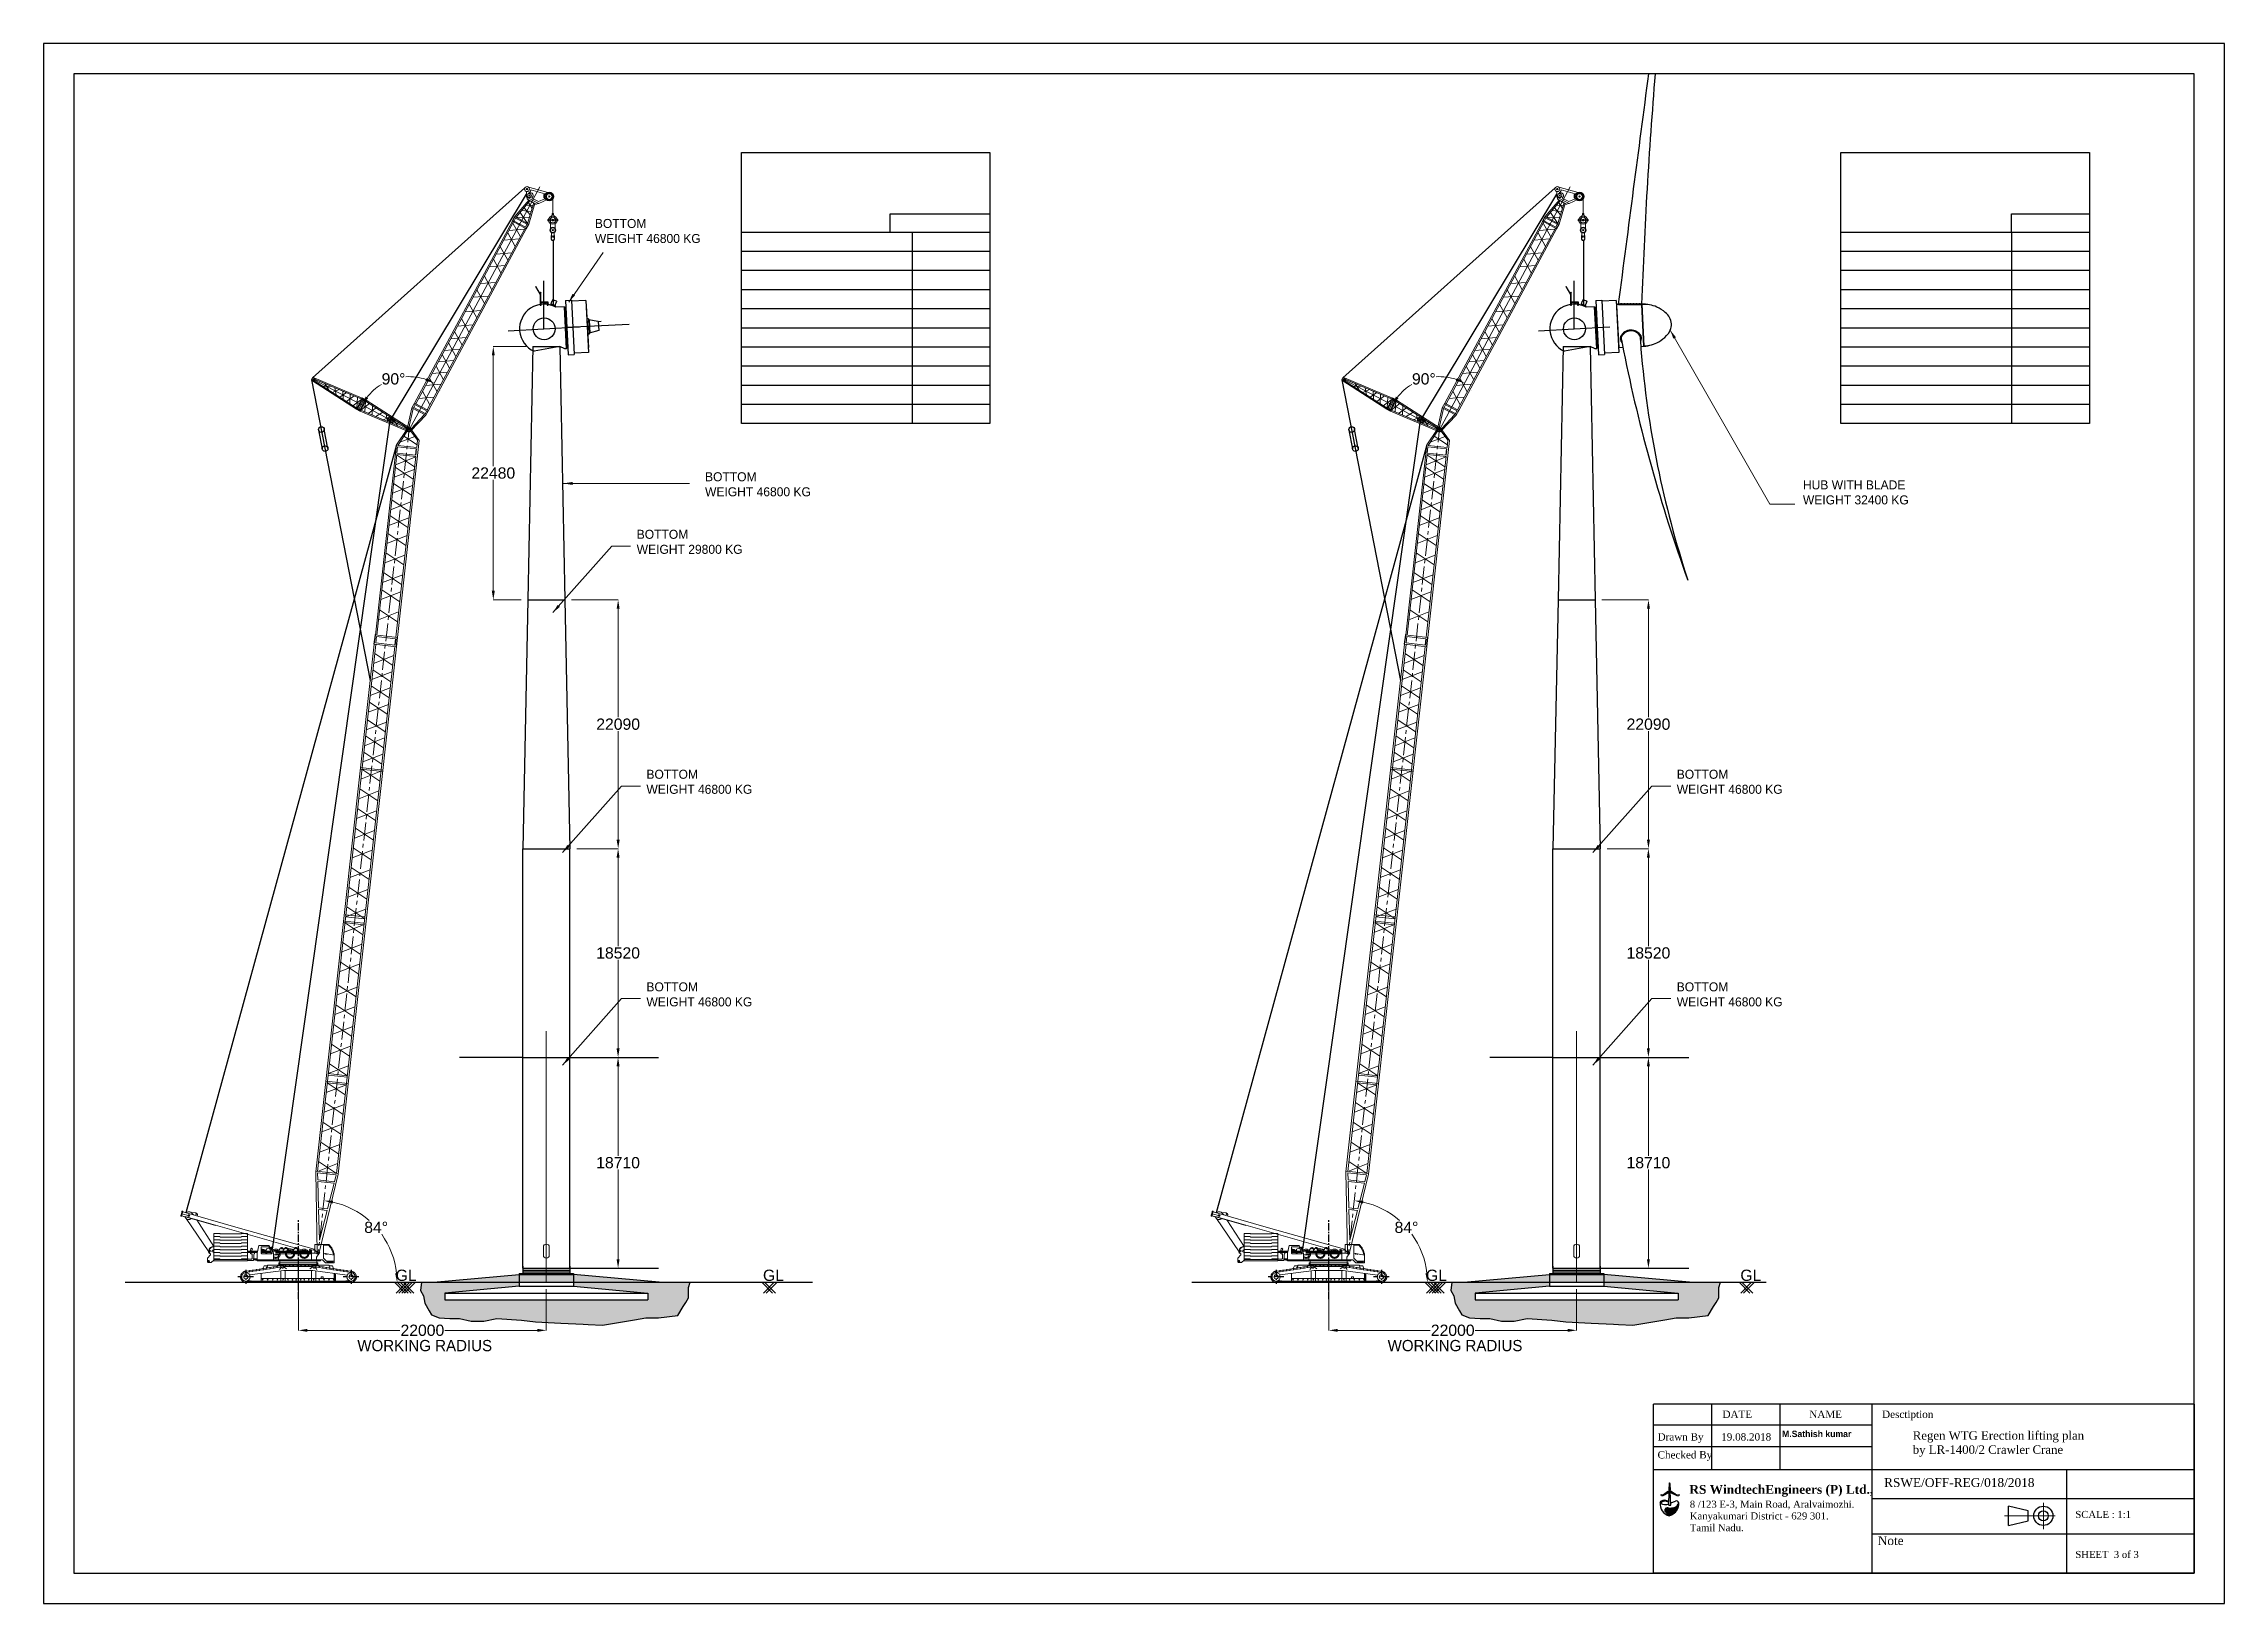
# Model space of a CAD drawing. Header units: millimetres. Extents: x -532461 to 503061443, y -184551 to 137919.
# Drawn here: x -24914 to 168632, y -184551 to -46127 of the extents above; entities that cross this region are included whole.
import ezdxf

# ---------------------------------------------------------------- set-up
doc = ezdxf.new("R2010")
doc.units = ezdxf.units.MM
doc.linetypes.add('CENTER', pattern=[50.8, 31.75, -6.35, 6.35, -6.35])
doc.linetypes.add('HIDDEN', pattern=[9.525, 6.35, -3.175])
doc.styles.get("Standard").update_dxf_attribs({"font": 'arial.ttf'})
doc.styles.add('style1', font='swisscl.ttf')
doc.dimstyles.get("Standard").update_dxf_attribs({"dimtxt": 1000, "dimasz": 800, "dimexe": 0.18, "dimexo": 600, "dimgap": 100, "dimtad": 0, "dimtih": 1, "dimtoh": 1, "dimdec": 0, "dimzin": 0, "dimdsep": 46, "dimtxsty": 'Standard', "dimcen": 0.09, "dimadec": 0, "dimazin": 0, "dimtfac": 1, "dimtdec": 0, "dimtofl": 0, "dimtmove": 0, "dimatfit": 3, "dimfxl": 1, "dimtolj": 1, "dimtzin": 0, "dimlwd": 5, "dimlwe": 5, "dimarcsym": 0})
pattern_1 = [(37.5, (406763.2, 0), (-3.200063, 97.882647), [0, -77.216, 0, -86.36, 0, -82.55]), (7.5, (406763.2, 0), (89.904657, 143.36502), [0, -41.656, 0, -69.596, 0, -26.67]), (327.5, (406700.715, 0), (158.198474, 0.287437), [0, -25.4, 0, -91.44, 0, -119.38]), (317.5, (406700.72, 0), (152.71129, 44.585865), [0, -12.7, 0, -59.944, 0, -68.58])]
pattern_2 = [(37.5, (498205.9, 0), (-3.200063, 97.882647), [0, -77.216, 0, -86.36, 0, -82.55]), (7.5, (498205.9, 0), (89.904657, 143.36502), [0, -41.656, 0, -69.596, 0, -26.67]), (327.5, (498143.42, 0), (158.198474, 0.287437), [0, -25.4, 0, -91.44, 0, -119.38]), (317.5, (498143.42, 0), (152.71129, 44.585865), [0, -12.7, 0, -59.944, 0, -68.58])]
pattern_3 = [(45, (119077.2726, -174733.7173), (-1.4039813, 1.4039813), [])]

msp = doc.modelspace()

# ---------------------------------------------------------------- texts
at = {"color": 7, "ltscale": 50}
for s, insert, char_height, attachment_point in [('{\\fVijaya|b0|i0|c0|p34;BOTTOM\\PWEIGHT 46800 KG}', (24009.1, -62759.8), 800, 4), ('{\\fVijaya|b0|i0|c0|p34;BOTTOM\\PWEIGHT 46800 KG}', (33787.5, -85239.6), 800, 4), ('{\\fVijaya|b0|i0|c0|p34;HUB WITH BLADE\\PWEIGHT 32400 KG}', (131226.8, -85959.7), 800, 4), ('{\\fVijaya|b0|i0|c0|p34;BOTTOM\\PWEIGHT 29800 KG}', (27723.1, -90346.3), 800, 4), ('{\\fVijaya|b0|i0|c0|p34;BOTTOM\\PWEIGHT 46800 KG}', (28586.5, -111642.4), 800, 4), ('{\\fVijaya|b0|i0|c0|p34;BOTTOM\\PWEIGHT 46800 KG}', (120029.2, -111642.4), 800, 4), ('{\\fVijaya|b0|i0|c0|p34;BOTTOM\\PWEIGHT 46800 KG}', (28586.5, -130508.6), 800, 4), ('{\\fVijaya|b0|i0|c0|p34;BOTTOM\\PWEIGHT 46800 KG}', (120029.2, -130508.6), 800, 4), ('{\\fVijaya|b0|i0|c0|p34;WORKING RADIUS}', (14888.7, -161678), 1000, 6), ('{\\fVijaya|b0|i0|c0|p34;WORKING RADIUS}', (106331.4, -161678), 1000, 6)]:
    msp.add_mtext(s, dxfattribs=dict(at, insert=insert, char_height=char_height, attachment_point=attachment_point))
at = {"color": 7, "linetype": 'CENTER', "ltscale": 50, "insert": (33837.8, -109654.1), "char_height": 1000, "attachment_point": 4, "style": 'style1'}
msp.add_mtext('\\A1; ', dxfattribs=at)
at = {"char_height": 1000, "attachment_point": 1}
for insert in [(6331.8, -154934.3), (38931.1, -154934.3), (97774.5, -154934.3), (125674.3, -154934.3)]:
    msp.add_mtext_dynamic_manual_height_columns('GL', width=160935.167, gutter_width=12.5, heights=[0], dxfattribs=dict(at, insert=insert))
at = {"color": 0, "attachment_point": 1}
for s, insert, char_height, width in [('{\\fTimes New Roman|b0|i0|c0|p18;DATE}', (124089.8, -167441.1), 652.908, 532080.988), ('{\\fTimes New Roman|b0|i0|c0|p18;NAME}', (131791.9, -167441.1), 652.908, 532080.988), ('{\\fTimes New Roman|b0|i0|c0|p18;Desctiption}', (138254.4, -167441.1), 652.908, 532080.988), ('{\\fTimes New Roman|b0|i0|c0|p18;Drawn By}', (118328.4, -169447.4), 652.908, 532080.988), ('{\\fTimes New Roman|b0|i0|c0|p18;19.08.2018}', (123976.3, -169447.4), 652.908, 532080.988), ('{\\fBradley Hand ITC|b1|i0|c0|p66;M.Sathish kumar}', (129375.5, -169219.4), 574.559, 468231.269), ('{\\fTimes New Roman|b0|i0|c0|p18;Regen WTG Erection lifting plan \\Pby LR-1400/2 Crawler Crane}', (140975.5, -169274.5), 752.151, 612957.298), ('{\\fTimes New Roman|b0|i0|c0|p18;Checked By}', (118328.4, -171037.3), 652.908, 532080.988), ('{\\fTimes New Roman|b1|i0|c0|p18;RS WindtechEngineers (P) Ltd.,}', (121148.8, -174044.6), 782.516, 637703.599), ('{\\fTimes New Roman|b0|i0|c0|p18;RSWE/OFF-REG/018/2018}', (138432.2, -173434), 783.49, 638497.186), ('\\A1;{\\fTimes New Roman|b0|i0|c0|p18;8 /123 E-3, Main Road, Aralvaimozhi.\\PKanyakumari District - 629 301.\\PTamil Nadu.}', (121188.5, -175434.1), 626.013, 510162.879), ('{\\fTimes New Roman|b0|i0|c0|p18;SCALE : 1:1}', (155404.1, -176342), 626.792, 510797.748), ('{\\fTimes New Roman|b0|i0|c0|p18;Note}', (137862.9, -178587), 783.49, 638497.186), ('{\\fTimes New Roman|b0|i0|c0|p18;SHEET  3 of 3}', (155404.1, -179893.8), 626.792, 510797.748)]:
    msp.add_mtext(s, dxfattribs=dict(at, insert=insert, char_height=char_height, width=width))

# ---------------------------------------------------------------- blocks, each defined once
blk = doc.blocks.new('*D34')
at = {"color": 0, "lineweight": 5, "ltscale": 50, "transparency": 16777216}
for p, q in [((-2298, -156654), (-2298, -160320)), ((19702, -156654), (19702, -160320)), ((-1498, -160320), (6714, -160320)), ((18902, -160320), (10691, -160320))]:
    blk.add_line(p, q, dxfattribs=at)
at = {"color": 0, "ltscale": 50, "transparency": 16777216}
for points in [[(-1498, -160187), (-1498, -160453), (-2298, -160320)], [(18902, -160187), (18902, -160453), (19702, -160320)]]:
    blk.add_solid(points, dxfattribs=at)
at = {"layer": 'Defpoints', "color": 0, "ltscale": 50, "transparency": 16777216}
for p in [(-2298, -156054), (19702, -156054), (-2298, -160320)]:
    blk.add_point(p, dxfattribs=at)
at = {"color": 0, "ltscale": 50, "transparency": 16777216, "insert": (8702, -160320), "char_height": 1000, "attachment_point": 5}
blk.add_mtext('\\A1;22000', dxfattribs=at)
blk = doc.blocks.new('LR 1400 2 crawler cran')
at = {"color": 7, "lineweight": 18, "ltscale": 50}
for p, q in [((-97753, 7457), (-97827, 7181)), ((-97682, 7438), (-97756, 7162)), ((-97062, 7112), (-97754, 7309)), ((-94757, 6273), (-97752, 7125)), ((-92946, 6126), (-97660, 7466)), ((-97654, 7097), (-97452, 6987)), ((-97557, 7437), (-97327, 7424)), ((-87109, 4095), (-97462, 7045)), ((-95367, 3924), (-97379, 6884)), ((-96915, 7402), (-96501, 7379)), ((-96865, 7351), (-96723, 7200)), ((-96436, 6753), (-94915, 4383)), ((-96371, 7235), (-96381, 7103)), ((-86021, 4152), (-92946, 6126)), ((-95324, 4015), (-95382, 3893)), ((-95365, 3835), (-95382, 3893)), ((-95324, 4015), (-95236, 4039)), ((-94915, 3859), (-95236, 4039)), ((-94915, 5563), (-94915, 3113)), ((-94915, 5563), (-94378, 5563)), ((-94915, 5279), (-94378, 5279)), ((-94915, 4995), (-94378, 4995)), ((-94915, 4711), (-94378, 4711)), ((-94915, 4427), (-94378, 4427)), ((-94915, 4143), (-94378, 4143)), ((-94378, 5563), (-94341, 5512)), ((-94378, 5279), (-94341, 5228)), ((-94378, 4995), (-94341, 4944)), ((-94378, 4711), (-94341, 4660)), ((-94378, 4427), (-94341, 4376)), ((-94378, 4143), (-94341, 4092)), ((-94341, 5512), (-92488, 5512)), ((-94341, 5228), (-92488, 5228)), ((-94341, 4944), (-92488, 4944)), ((-94341, 4660), (-92488, 4660)), ((-94341, 4376), (-92488, 4376)), ((-94341, 4092), (-92488, 4092)), ((-92451, 5563), (-92488, 5512)), ((-92451, 5279), (-92488, 5228)), ((-92451, 4995), (-92488, 4944)), ((-92451, 4711), (-92488, 4660)), ((-92451, 4427), (-92488, 4376)), ((-92451, 4143), (-92488, 4092)), ((-92451, 5563), (-91915, 5563)), ((-92451, 5279), (-91915, 5279)), ((-92451, 4995), (-91915, 4995)), ((-92451, 4711), (-91915, 4711)), ((-92451, 4427), (-91915, 4427)), ((-92451, 4143), (-91915, 4143)), ((-91915, 5563), (-91915, 3113)), ((-91038, 3994), (-91915, 3994)), ((-91668, 4072), (-91668, 3752)), ((-91561, 4254), (-91471, 4162)), ((-91540, 4065), (-91540, 3699)), ((-90931, 4487), (-91078, 3813)), ((-90017, 4487), (-90931, 4487)), ((-90707, 3804), (-90707, 4331)), ((-89868, 3994), (-90707, 3994)), ((-90116, 4378), (-90649, 4378)), ((-90272, 3994), (-90272, 4118)), ((-90219, 4191), (-90020, 4260)), ((-89752, 3792), (-90075, 4356)), ((-89632, 3811), (-90017, 4487)), ((-89909, 4298), (-89837, 4323)), ((-89737, 3995), (-89737, 4251)), ((-86258, 3994), (-89736, 3994)), ((-89149, 4058), (-88968, 4286)), ((-88769, 4058), (-88588, 4286)), ((-88769, 4227), (-88769, 3994)), ((-87818, 4137), (-88394, 4248)), ((-88389, 4227), (-88389, 3994)), ((-87881, 4058), (-87700, 4286)), ((-87501, 4227), (-87501, 3994)), ((-87198, 4018), (-87501, 4076)), ((-86062, 4076), (-86390, 4139)), ((-86258, 4048), (-86390, 4073)), ((-86258, 4051), (-86258, 3208)), ((-85937, 3813), (-85937, 4586)), ((-85937, 4586), (-84709, 4586)), ((-85191, 3813), (-85191, 4509)), ((-85191, 4509), (-84734, 4509)), ((-95487, 3349), (-95209, 3667)), ((-95487, 3044), (-95487, 3349)), ((-95487, 3044), (-95416, 2967)), ((-95416, 2967), (-95155, 2967)), ((-95209, 3748), (-95365, 3835)), ((-95209, 3748), (-95209, 3667)), ((-95155, 2967), (-94915, 3174)), ((-94915, 3859), (-94378, 3859)), ((-94915, 3575), (-94378, 3575)), ((-94915, 3291), (-94378, 3291)), ((-94915, 3240), (-91915, 3240)), ((-94915, 3113), (-91915, 3113)), ((-94378, 3859), (-94341, 3808)), ((-94378, 3575), (-94341, 3524)), ((-94378, 3291), (-94341, 3240)), ((-94341, 3808), (-92488, 3808)), ((-94341, 3524), (-92488, 3524)), ((-92451, 3859), (-92488, 3808)), ((-92451, 3575), (-92488, 3524)), ((-92451, 3291), (-92488, 3240)), ((-92451, 3859), (-91915, 3859)), ((-92451, 3575), (-91915, 3575)), ((-92451, 3291), (-91915, 3291)), ((-92254, 2045), (-92288, 2112)), ((-92064, 2108), (-92075, 2182)), ((-91811, 2240), (-92039, 2204)), ((-91786, 2134), (-91997, 2101)), ((-91398, 3151), (-91915, 3151)), ((-91567, 3283), (-91881, 3283)), ((-91757, 2155), (-91769, 2230)), ((-88694, 2268), (-91741, 1868)), ((-91503, 2289), (-91730, 2253)), ((-91478, 2183), (-91723, 2144)), ((-91509, 3674), (-91606, 3752)), ((-91509, 3674), (-91509, 3340)), ((-91449, 2204), (-91461, 2279)), ((-91194, 2337), (-91422, 2302)), ((-91169, 2231), (-91415, 2193)), ((-91398, 3346), (-91398, 3151)), ((-91398, 3346), (-91375, 3346)), ((-91398, 3248), (-91078, 3248)), ((-91375, 3674), (-91375, 3346)), ((-91350, 3296), (-91219, 3296)), ((-91350, 3200), (-91219, 3200)), ((-91175, 3314), (-91078, 3314)), ((-91175, 3183), (-91078, 3183)), ((-91141, 2253), (-91152, 2327)), ((-90886, 2386), (-91113, 2350)), ((-90861, 2280), (-91106, 2241)), ((-91078, 3813), (-91078, 3113)), ((-91078, 3208), (-85446, 3208)), ((-91078, 3113), (-90965, 3113)), ((-90965, 3113), (-85785, 3113)), ((-90832, 2302), (-90844, 2376)), ((-90577, 2435), (-90805, 2399)), ((-90553, 2329), (-90798, 2290)), ((-90707, 2004), (-90707, 1330)), ((-89771, 3760), (-90664, 3760)), ((-90524, 2350), (-90535, 2425)), ((-90454, 2688), (-90527, 2509)), ((-90527, 2509), (-90527, 2439)), ((-90269, 2484), (-90496, 2448)), ((-90244, 2378), (-90490, 2339)), ((-90191, 2688), (-90454, 2688)), ((-90154, 2660), (-90265, 2484)), ((-90215, 2399), (-90227, 2474)), ((-90191, 2688), (-90154, 2660)), ((-89960, 2532), (-90188, 2496)), ((-89936, 2426), (-90181, 2388)), ((-90154, 2728), (-88684, 2728)), ((-90154, 2728), (-90154, 2660)), ((-89907, 2448), (-89919, 2522)), ((-89652, 2581), (-89879, 2545)), ((-89628, 2475), (-89873, 2436)), ((-89632, 3208), (-89632, 3811)), ((-89632, 3652), (-89160, 3652)), ((-89598, 2497), (-89610, 2571)), ((-89596, 2480), (-89596, 2480)), ((-89343, 2630), (-89571, 2594)), ((-89318, 2524), (-89564, 2485)), ((-89290, 2545), (-89302, 2620)), ((-89287, 2529), (-89287, 2529)), ((-89035, 2679), (-89262, 2643)), ((-89010, 2573), (-89256, 2534)), ((-89160, 3208), (-89160, 3652)), ((-89155, 2943), (-85692, 2943)), ((-89155, 2943), (-89155, 2812)), ((-89053, 2812), (-89155, 2812)), ((-89082, 2701), (-89082, 2765)), ((-89053, 2765), (-89082, 2765)), ((-88882, 2593), (-89072, 2366)), ((-89053, 2812), (-85793, 2812)), ((-89053, 2765), (-85793, 2765)), ((-89045, 3113), (-89045, 2797)), ((-88981, 2594), (-88993, 2668)), ((-88979, 2577), (-88979, 2578)), ((-88780, 2719), (-88957, 2691)), ((-88953, 2234), (-88953, 1323)), ((-88756, 2613), (-88947, 2583)), ((-88822, 2602), (-88763, 2611)), ((-88763, 2611), (-88450, 2415)), ((-88725, 2781), (-88748, 2781)), ((-88741, 2725), (-88741, 2725)), ((-88727, 2634), (-88738, 2709)), ((-88725, 2781), (-88725, 2728)), ((-88725, 2781), (-86117, 2781)), ((-84688, 2728), (-88725, 2728)), ((-88620, 2727), (-88707, 2727)), ((-88694, 2268), (-86114, 2268)), ((-88620, 2619), (-88690, 2619)), ((-88583, 2268), (-88583, 1321)), ((-88526, 2710), (-88526, 2635)), ((-88432, 2727), (-88281, 2727)), ((-88432, 2619), (-88281, 2619)), ((-88187, 2710), (-88187, 2635)), ((-88187, 2710), (-88187, 2635)), ((-88094, 2727), (-87943, 2727)), ((-87943, 2619), (-88094, 2619)), ((-87849, 2710), (-87849, 2635)), ((-87755, 2727), (-87604, 2727)), ((-87755, 2619), (-87604, 2619)), ((-87510, 2710), (-87510, 2635)), ((-87510, 2710), (-87510, 2635)), ((-87266, 2727), (-87416, 2727)), ((-87416, 2619), (-87266, 2619)), ((-87172, 2710), (-87172, 2635)), ((-87078, 2727), (-86927, 2727)), ((-87078, 2619), (-86927, 2619)), ((-86833, 2710), (-86833, 2635)), ((-86833, 2710), (-86833, 2635)), ((-86739, 2727), (-86588, 2727)), ((-86739, 2619), (-86588, 2619)), ((-86495, 2710), (-86495, 2635)), ((-86401, 2727), (-86250, 2727)), ((-86401, 2619), (-86250, 2619)), ((-86079, 2611), (-86393, 2415)), ((-86242, 2268), (-86242, 1321)), ((-86156, 2635), (-86156, 2710)), ((-86156, 2619), (-86156, 2619)), ((-86132, 2268), (-83067, 1865)), ((-86117, 2781), (-86117, 2728)), ((-86094, 2781), (-86117, 2781)), ((-86090, 2613), (-85896, 2583)), ((-86075, 2721), (-85889, 2692)), ((-85961, 2593), (-85770, 2366)), ((-85872, 2234), (-85872, 1323)), ((-85861, 2594), (-85849, 2668)), ((-85832, 2572), (-85587, 2534)), ((-85808, 3460), (-85585, 3734)), ((-85808, 3208), (-85808, 3460)), ((-85807, 2679), (-85580, 2643)), ((-85692, 2812), (-85793, 2812)), ((-85765, 2765), (-85793, 2765)), ((-85785, 3113), (-85785, 2797)), ((-85785, 3113), (-85446, 3113)), ((-85765, 2701), (-85765, 2765)), ((-85692, 2943), (-85692, 2812)), ((-85552, 2545), (-85541, 2620)), ((-85523, 2524), (-85278, 2485)), ((-85499, 2630), (-85271, 2594)), ((-85446, 3113), (-85446, 3208)), ((-85446, 3208), (-85263, 3208)), ((-85263, 3208), (-85011, 2954)), ((-85244, 2497), (-85232, 2571)), ((-85215, 2475), (-84970, 2436)), ((-84222, 3632), (-85191, 3813)), ((-85191, 3813), (-85191, 3352)), ((-85191, 3352), (-84926, 3085)), ((-85190, 2581), (-84963, 2545)), ((-85018, 3747), (-84866, 3719)), ((-85011, 2954), (-84222, 2954)), ((-84885, 3712), (-84996, 3733)), ((-84888, 3733), (-84992, 3753)), ((-84936, 2448), (-84924, 2522)), ((-84926, 3085), (-84222, 3085)), ((-84907, 2426), (-84661, 2388)), ((-84882, 2532), (-84654, 2496)), ((-84871, 3738), (-84857, 3738)), ((-84866, 3701), (-84856, 3701)), ((-84860, 3085), (-84860, 2954)), ((-84860, 3022), (-84344, 3022)), ((-84857, 3738), (-84857, 3701)), ((-84688, 2728), (-84688, 2660)), ((-84651, 2688), (-84688, 2660)), ((-84688, 2660), (-84578, 2484)), ((-84651, 2688), (-84388, 2688)), ((-84627, 2399), (-84615, 2473)), ((-84598, 2378), (-84353, 2339)), ((-84578, 2484), (-84346, 2448)), ((-84388, 2688), (-84315, 2509)), ((-84344, 3085), (-84344, 2954)), ((-84319, 2350), (-84307, 2425)), ((-84315, 2509), (-84315, 2443)), ((-84290, 2329), (-84044, 2290)), ((-84265, 2435), (-84038, 2399)), ((-84231, 2004), (-84231, 1515)), ((-84176, 2004), (-84231, 2004)), ((-84222, 2954), (-84222, 3632)), ((-84176, 2004), (-84176, 1515)), ((-84118, 2004), (-84118, 1330)), ((-84010, 2302), (-83998, 2376)), ((-83981, 2280), (-83736, 2241)), ((-83956, 2386), (-83729, 2350)), ((-83702, 2253), (-83690, 2327)), ((-83673, 2232), (-83427, 2193)), ((-83648, 2338), (-83421, 2302)), ((-83393, 2204), (-83382, 2279)), ((-83365, 2183), (-83119, 2144)), ((-83340, 2289), (-83112, 2253)), ((-83085, 2156), (-83073, 2230)), ((-83056, 2134), (-82810, 2095)), ((-83031, 2240), (-82804, 2204)), ((-82776, 2107), (-82765, 2181)), ((-82748, 2085), (-82664, 2066)), ((-82719, 2191), (-82647, 2174)), ((-82554, 2045), (-82519, 2112)), ((-92432, 1604), (-92521, 1580)), ((-92415, 1848), (-92499, 1884)), ((-92296, 1404), (-92351, 1330)), ((-92296, 1404), (-92351, 1330)), ((-92074, 1330), (-91880, 1330)), ((-92074, 1330), (-92074, 1221)), ((-91980, 1221), (-91880, 1221)), ((-91602, 1313), (-91602, 1238)), ((-91509, 1330), (-91358, 1330)), ((-91509, 1221), (-91358, 1221)), ((-91264, 1313), (-91264, 1238)), ((-91170, 1330), (-91019, 1330)), ((-91170, 1221), (-91019, 1221)), ((-90925, 1313), (-90925, 1238)), ((-90831, 1330), (-90681, 1330)), ((-90831, 1221), (-90681, 1221)), ((-90707, 1551), (-84118, 1551)), ((-90587, 1313), (-90587, 1238)), ((-90493, 1330), (-90342, 1330)), ((-90493, 1221), (-90342, 1221)), ((-90248, 1313), (-90248, 1238)), ((-90154, 1330), (-90003, 1330)), ((-90154, 1221), (-90003, 1221)), ((-89910, 1313), (-89910, 1238)), ((-89910, 1313), (-89910, 1238)), ((-89816, 1330), (-89665, 1330)), ((-89816, 1221), (-89665, 1221)), ((-89571, 1313), (-89571, 1238)), ((-89477, 1330), (-89326, 1330)), ((-89477, 1221), (-89326, 1221)), ((-89232, 1313), (-89232, 1238)), ((-89139, 1330), (-88988, 1330)), ((-89139, 1221), (-88988, 1221)), ((-88894, 1313), (-88894, 1238)), ((-88800, 1330), (-88649, 1330)), ((-88800, 1221), (-88649, 1221)), ((-88555, 1313), (-88555, 1238)), ((-88555, 1313), (-88555, 1238)), ((-88461, 1330), (-88311, 1330)), ((-88461, 1221), (-88311, 1221)), ((-88217, 1313), (-88217, 1238)), ((-88123, 1330), (-87972, 1330)), ((-88123, 1221), (-87972, 1221)), ((-87878, 1313), (-87878, 1238)), ((-87878, 1313), (-87878, 1238)), ((-87784, 1330), (-87633, 1330)), ((-87784, 1221), (-87633, 1221)), ((-87540, 1313), (-87540, 1238)), ((-87446, 1330), (-87380, 1330)), ((-87446, 1221), (-87380, 1221)), ((-87286, 1313), (-87286, 1238)), ((-87192, 1330), (-87041, 1330)), ((-87192, 1221), (-87041, 1221)), ((-86947, 1313), (-86947, 1238)), ((-86947, 1313), (-86947, 1238)), ((-86853, 1330), (-86702, 1330)), ((-86853, 1221), (-86702, 1221)), ((-86609, 1313), (-86609, 1238)), ((-86515, 1330), (-86364, 1330)), ((-86515, 1221), (-86364, 1221)), ((-86270, 1313), (-86270, 1238)), ((-86270, 1313), (-86270, 1238)), ((-86176, 1330), (-86025, 1330)), ((-86176, 1221), (-86025, 1221)), ((-85931, 1313), (-85931, 1238)), ((-85838, 1330), (-85687, 1330)), ((-85838, 1221), (-85687, 1221)), ((-85593, 1313), (-85593, 1238)), ((-85499, 1330), (-85348, 1330)), ((-85499, 1221), (-85348, 1221)), ((-85254, 1313), (-85254, 1238)), ((-85160, 1330), (-85010, 1330)), ((-85160, 1221), (-85010, 1221)), ((-84916, 1313), (-84916, 1238)), ((-84916, 1313), (-84916, 1238)), ((-84822, 1330), (-84671, 1330)), ((-84822, 1221), (-84671, 1221)), ((-84577, 1313), (-84577, 1238)), ((-84483, 1330), (-84332, 1330)), ((-84483, 1221), (-84332, 1221)), ((-84239, 1313), (-84239, 1238)), ((-84231, 1473), (-84231, 1316)), ((-84195, 1494), (-84214, 1494)), ((-84176, 1473), (-84176, 1330)), ((-84145, 1330), (-83994, 1330)), ((-84145, 1221), (-83994, 1221)), ((-83900, 1313), (-83900, 1238)), ((-83637, 1330), (-83788, 1330)), ((-83637, 1221), (-83788, 1221)), ((-83543, 1313), (-83543, 1238)), ((-83299, 1330), (-83449, 1330)), ((-83299, 1221), (-83449, 1221)), ((-83205, 1313), (-83205, 1238)), ((-82927, 1330), (-82827, 1330)), ((-82927, 1221), (-82827, 1221)), ((-82734, 1313), (-82734, 1238)), ((-82501, 1390), (-82456, 1330)), ((-82377, 1855), (-82308, 1884)), ((-82359, 1600), (-82287, 1580))]:
    blk.add_line(p, q, dxfattribs=at)
at = {"linetype": 'CENTER', "ltscale": 20}
for p, q in [((-87404, -265), (-87404, 6775)), ((-92074, 2326), (-92074, 1089)), ((-82732, 2326), (-82732, 1089)), ((-91379, 1701), (-92770, 1701)), ((-82038, 1701), (-83429, 1701))]:
    blk.add_line(p, q, dxfattribs=at)
at = {"color": 7, "linetype": 'HIDDEN', "lineweight": 18, "ltscale": 500}
for p, q in [((-91055, 3919), (-91915, 3919)), ((-89825, 3919), (-90707, 3919)), ((-86258, 3919), (-89693, 3919)), ((-91067, 3861), (-91915, 3861)), ((-89792, 3861), (-90707, 3861)), ((-86258, 3861), (-89661, 3861)), ((-86258, 3752), (-89632, 3752))]:
    blk.add_line(p, q, dxfattribs=at)
for p, q in [((-91997, 2101), (-92028, 2096)), ((-91786, 1313), (-91786, 1238)), ((-91725, 1330), (-91658, 1330)), ((-91725, 1221), (-91658, 1221)), ((-83082, 1330), (-83149, 1330)), ((-83082, 1221), (-83149, 1221)), ((-83021, 1313), (-83021, 1238))]:
    blk.add_line(p, q)
at = {"color": 7, "ltscale": 50}
for p, q in [((-88748, 2781), (-88748, 2812)), ((-86094, 2781), (-86094, 2812))]:
    blk.add_line(p, q, dxfattribs=at)
at = {"color": 251, "lineweight": 18, "ltscale": 50}
blk.add_line((-85655, 3813), (-88057, 3813), dxfattribs=at)
at = {"color": 7, "lineweight": 18, "ltscale": 50}
blk.add_lwpolyline([(-85216, 1710), (-85381, 1710), (-85381, 1559), (-85216, 1559)], close=True, dxfattribs=at)
for centre, radius in [((-97800, 7138), 12.1), ((-97708, 7480), 12.1), ((-97136, 7134), 82.7), ((-96477, 7279), 30.7), ((-95310, 3884), 28.1), ((-95263, 3985), 28.1), ((-94986, 4043), 34.3), ((-89818, 4248), 26.6), ((-88875, 4227), 40.2), ((-88496, 4227), 40.2), ((-87603, 4227), 40.2), ((-86390, 4106), 32.7), ((-85987, 4085), 26.5), ((-85655, 3813), 74), ((-95364, 3107), 55.4), ((-92074, 1701), 371), ((-88812, 2534), 69.3), ((-86031, 2534), 69.3), ((-85655, 3813), 43.9), ((-85018, 3747), 6.43), ((-82734, 1701), 371), ((-92074, 1701), 188), ((-90580, 1449), 32.7), ((-90134, 1449), 32.7), ((-89687, 1449), 32.7), ((-89272, 1449), 32.7), ((-88771, 1449), 32.7), ((-88335, 1449), 32.7), ((-87939, 1449), 32.7), ((-87600, 1449), 32.7), ((-87200, 1449), 32.7), ((-86886, 1449), 32.7), ((-86490, 1449), 32.7), ((-86055, 1449), 32.7), ((-85553, 1449), 32.7), ((-85138, 1449), 32.7), ((-84691, 1449), 32.7), ((-84279, 1449), 32.7), ((-82734, 1701), 188)]:
    blk.add_circle(centre, radius, dxfattribs=at)
for centre, radius, start, end in [((-97800, 7138), 50.2, 122.52126, 27.47874), ((-97708, 7480), 50.2, 302.52126, 207.47874), ((-97136, 7134), 348, 194.67406, 313.57838), ((-97136, 7134), 348, 14.67406, 133.57838), ((-96516, 7235), 144, 359.7096, 85.7599), ((-94986, 4043), 348, 78.13212, 187.27267), ((-94986, 4043), 312, 76.75086, 183.73204), ((-91428, 4052), 241, 123.34874, 175.2533), ((-91419, 4044), 253, 190.44948, 191.21883), ((-91404, 4041), 138, 118.92036, 170.06183), ((-90645, 4314), 63.6, 93.06571, 165.22927), ((-90623, 3752), 320, 49.10279, 103.00551), ((-90623, 3752), 406, 36.56663, 99.73386), ((-90171, 4100), 102, 117.84526, 169.92018), ((-90118, 4326), 51.6, 35.45251, 88.47722), ((-89813, 4249), 76.8, 358.68417, 110.33028), ((-89416, 3752), 406, 36.56663, 142.65085), ((-89416, 3752), 320, 49.10279, 130.89721), ((-88881, 4212), 114, 7.59696, 143.55291), ((-88501, 4212), 114, 7.59696, 143.55291), ((-88148, 3752), 406, 36.56663, 126.32941), ((-88148, 3752), 320, 49.10279, 130.89721), ((-87614, 4212), 114, 7.59696, 143.55291), ((-86891, 3752), 406, 36.56663, 143.43337), ((-86891, 3752), 320, 49.10279, 130.89721), ((-85987, 4085), 75.8, 8.95306, 186.85971), ((-85698, 4131), 217, 189.23289, 281.58665), ((-85655, 3813), 106, 311.6836, 90), ((-85808, 3423), 1528, 8.3851, 45.29305), ((-85808, 3423), 1600, 7.48998, 46.60927), ((-92074, 1701), 480, 121.59772, 153.25095), ((-92305, 2076), 39.8, 64.9723, 120.01602), ((-92249, 2105), 39.8, 115.22908, 170.27281), ((-92275, 2039), 22.4, 294.96815, 14.91754), ((-92236, 2060), 22.4, 220.32757, 300.27696), ((-92111, 2126), 65.8, 57.44536, 95.73434), ((-92100, 2126), 40.2, 277.84602, 333.10147), ((-92025, 2140), 65.8, 101.85674, 140.14572), ((-92035, 2136), 40.2, 224.48962, 279.74506), ((-91844, 3345), 72.2, 189.8337, 239.24296), ((-91805, 2171), 68.9, 58.12672, 97.50414), ((-91793, 2173), 40.2, 278.05048, 333.30592), ((-91716, 2185), 68.9, 100.49586, 139.87328), ((-91729, 2183), 39.5, 224.18606, 278.29023), ((-91568, 3342), 59, 271.14627, 1.67132), ((-91497, 2220), 68.9, 58.12672, 94.70367), ((-91485, 2222), 40.2, 280.37233, 333.29626), ((-91408, 2234), 68.9, 100.49586, 139.87328), ((-91421, 2232), 39.5, 224.18606, 278.29023), ((-91350, 3248), 47.9, 90, 270), ((-91041, 3545), 358, 117.94555, 158.76545), ((-91104, 3248), 124, 157.38216, 202.61784), ((-91175, 3248), 65.4, 90, 132.9283), ((-91175, 3248), 65.4, 227.0717, 270), ((-91189, 2269), 68.9, 58.12672, 97.50414), ((-91176, 2271), 40.2, 278.05048, 333.30592), ((-91100, 2283), 68.9, 100.49586, 139.87328), ((-91112, 2281), 39.5, 224.18606, 278.29023), ((-90880, 2318), 68.9, 58.12672, 94.70367), ((-90868, 2320), 40.2, 280.37233, 333.29626), ((-90791, 2332), 68.9, 100.49586, 139.87328), ((-90804, 2329), 39.5, 224.18606, 278.29023), ((-90654, 3812), 53.1, 187.86893, 280.42827), ((-90572, 2366), 68.9, 58.12672, 97.50414), ((-90560, 2369), 40.2, 278.05048, 333.30592), ((-90483, 2380), 68.9, 100.49586, 139.87328), ((-90495, 2378), 39.5, 224.18606, 278.29023), ((-90263, 2415), 68.9, 58.12672, 94.70367), ((-90251, 2417), 40.2, 277.05781, 333.28113), ((-90174, 2429), 68.9, 100.49586, 139.87328), ((-90187, 2427), 39.5, 224.18606, 278.29023), ((-89955, 2464), 68.9, 58.12672, 97.50414), ((-89943, 2466), 40.1, 278.39248, 333.31046), ((-89866, 2478), 68.9, 100.49586, 139.87328), ((-89878, 2475), 39.5, 224.18606, 278.29023), ((-89769, 3780), 20.8, 265.55185, 33.0296), ((-89646, 2512), 68.9, 58.12672, 94.70367), ((-89634, 2515), 40.1, 278.64634, 333.31249), ((-89557, 2526), 68.9, 101.41761, 139.87328), ((-89570, 2524), 39.5, 224.18606, 278.29023), ((-89338, 2561), 68.9, 58.12672, 94.70367), ((-89326, 2563), 40.2, 277.46656, 333.29344), ((-89249, 2575), 68.9, 101.41761, 139.87328), ((-89261, 2573), 39.5, 224.18606, 278.29023), ((-89029, 2610), 68.9, 58.12672, 94.70367), ((-89017, 2612), 40.1, 279.64951, 333.30966), ((-88941, 2624), 68.9, 103.6693, 139.87328), ((-88953, 2622), 40.3, 224.73297, 278.31267), ((-88775, 2650), 68.9, 58.25804, 94.39989), ((-88763, 2652), 40.3, 279.76044, 333.26655), ((-88703, 2685), 42.3, 94.75189, 146.05096), ((-88690, 2669), 49.9, 223.32024, 269.99826), ((-88632, 2387), 340, 71.82403, 87.93024), ((-88632, 2959), 340, 272.06976, 288.17597), ((-88420, 2387), 340, 92.06976, 108.17597), ((-88420, 2959), 340, 251.82403, 267.93024), ((-88294, 2387), 340, 71.82403, 87.93024), ((-88294, 2959), 340, 272.06976, 288.17597), ((-88081, 2387), 340, 92.06976, 108.17597), ((-88081, 2959), 340, 251.82403, 267.93024), ((-87955, 2387), 340, 71.82403, 87.93024), ((-87955, 2959), 340, 272.06976, 288.17597), ((-87743, 2387), 340, 92.06976, 108.17597), ((-87743, 2959), 340, 251.82403, 267.93024), ((-87616, 2387), 340, 71.82403, 87.93024), ((-87616, 2959), 340, 272.06976, 288.17597), ((-87404, 2387), 340, 92.06976, 108.17597), ((-87404, 2959), 340, 251.82403, 267.93024), ((-87278, 2387), 340, 71.82403, 87.93024), ((-87278, 2959), 340, 272.06976, 288.17597), ((-87066, 2387), 340, 92.06976, 108.17597), ((-87066, 2959), 340, 251.82403, 267.93024), ((-86939, 2387), 340, 71.82403, 87.93024), ((-86939, 2959), 340, 272.06976, 288.17597), ((-86727, 2387), 340, 92.06976, 108.17597), ((-86727, 2959), 340, 251.82403, 267.93024), ((-86601, 2387), 340, 71.82403, 87.93024), ((-86601, 2959), 340, 272.06976, 288.17597), ((-86388, 2387), 340, 92.06976, 108.17597), ((-86388, 2959), 340, 251.82403, 267.93024), ((-86262, 2387), 340, 71.82403, 87.93024), ((-86262, 2959), 340, 272.06976, 288.17597), ((-86098, 2578), 145, 81.09747, 113.62816), ((-86052, 2837), 227, 242.61557, 260.23425), ((-85890, 2622), 40.4, 261.20208, 315.23142), ((-85901, 2625), 67.2, 40.0044, 80.30673), ((-85825, 2612), 40.3, 206.73418, 260.10712), ((-85813, 2610), 68.9, 85.29633, 121.74196), ((-85581, 2573), 39.7, 261.83829, 315.769), ((-85655, 3813), 106, 311.6836, 316.02381), ((-85593, 2575), 68.9, 40.12672, 79.50414), ((-85517, 2563), 40.3, 206.73155, 260.30266), ((-85505, 2563), 66.9, 85.02314, 122.68119), ((-85272, 2524), 39.7, 261.86651, 315.76856), ((-85285, 2526), 68.9, 40.12672, 79.50414), ((-85208, 2515), 40.3, 206.73709, 259.95105), ((-85196, 2514), 66.9, 85.02569, 122.67864), ((-85018, 3747), 19.8, 21.26228, 317.54545), ((-85018, 3747), 12.9, 64.14383, 274.66391), ((-85015, 3598), 136, 81.80277, 91.34139), ((-84961, 3885), 136, 247.46635, 257.00496), ((-84964, 2476), 39.7, 261.83175, 315.76909), ((-84977, 2478), 68.9, 40.12672, 79.50414), ((-84900, 2466), 40.3, 206.73554, 260.03664), ((-84888, 2466), 66.9, 85.02569, 122.67864), ((-84887, 3746), 12.8, 253.07693, 302.64316), ((-84888, 3700), 12.8, 36.16458, 85.7308), ((-84871, 3725), 13.2, 90, 131.61131), ((-84866, 3714), 13.2, 207.19642, 269.80889), ((-84871, 3725), 13.2, 68.99885, 69.12447), ((-84656, 2427), 39.7, 261.79587, 315.76961), ((-84668, 2429), 68.9, 40.12672, 79.50414), ((-84591, 2417), 40.3, 206.74371, 259.64351), ((-84579, 2417), 66.9, 85.02569, 122.67864), ((-84347, 2378), 39.7, 261.8256, 315.76918), ((-84360, 2380), 68.9, 40.12672, 79.50414), ((-84283, 2369), 40.3, 206.75217, 259.54954), ((-84271, 2368), 66.9, 85.02569, 122.67864), ((-84039, 2329), 39.7, 261.8323, 315.76908), ((-84051, 2332), 68.9, 40.12672, 79.50414), ((-83974, 2320), 40.3, 206.74283, 259.68027), ((-83962, 2320), 66.9, 85.02569, 122.67864), ((-83730, 2281), 39.7, 261.84407, 315.76891), ((-83743, 2283), 68.9, 40.12672, 79.50414), ((-83666, 2271), 40.3, 206.74283, 259.68027), ((-83654, 2271), 66.9, 85.02569, 122.67864), ((-83422, 2232), 39.7, 261.84407, 315.76891), ((-83434, 2234), 68.9, 40.12672, 79.50414), ((-83357, 2222), 40.3, 206.74283, 259.68027), ((-83345, 2222), 66.9, 85.02569, 122.67864), ((-83113, 2183), 39.7, 261.84407, 315.76891), ((-83126, 2185), 68.9, 40.12672, 79.50414), ((-83049, 2174), 40.3, 206.74283, 259.68027), ((-83037, 2173), 66.9, 85.02569, 122.67864), ((-82805, 2135), 39.7, 261.84407, 315.76891), ((-82817, 2137), 68.9, 40.12672, 79.50414), ((-82741, 2124), 39.5, 206.18606, 260.29023), ((-82728, 2123), 68.9, 82.49586, 121.87328), ((-82734, 1701), 480, 66.35262, 79.63106), ((-82571, 2060), 22.4, 239.72304, 319.67243), ((-82532, 2039), 22.4, 165.08246, 245.03185), ((-82734, 1701), 371, 26.12182, 59.54392), ((-82558, 2105), 39.8, 9.72719, 64.77092), ((-82502, 2076), 39.8, 59.98398, 115.0277), ((-82734, 1701), 480, 26.74905, 58.40228), ((-92074, 1701), 480, 160.21363, 190.07141), ((-92492, 1627), 55.4, 190.00945, 238.45432), ((-92472, 1554), 55.4, 151.94072, 200.38558), ((-92492, 1849), 36.5, 101.09137, 155.21888), ((-92074, 1701), 480, 200.32363, 228.43129), ((-92468, 1904), 36.5, 158.2457, 212.37321), ((-92505, 1633), 66.2, 329.62042, 10.37676), ((-92480, 1542), 66.2, 20.01827, 60.77461), ((-92428, 1882), 27.4, 266.26556, 321.26977), ((-92449, 1835), 27.4, 352.19481, 47.19902), ((-92356, 1389), 58.8, 232.40807, 275.21859), ((-92293, 1342), 58.8, 191.24142, 234.05194), ((-92397, 1367), 93.9, 14.69489, 45.93377), ((-92074, 1701), 480, 238.02872, 258.46978), ((-92303, 1297), 93.9, 60.52624, 91.76512), ((-92141, 1504), 274, 264.11954, 284.316), ((-92146, 1206), 130, 56.12162, 81.46954), ((-91967, 990), 340, 92.06976, 108.17597), ((-91967, 1562), 340, 251.82403, 267.93024), ((-91892, 990), 340, 71.82403, 87.93024), ((-91892, 1562), 340, 272.06976, 288.17597), ((-91496, 990), 340, 92.06976, 108.17597), ((-91496, 1562), 340, 251.82403, 267.93024), ((-91370, 990), 340, 71.82403, 87.93024), ((-91370, 1562), 340, 272.06976, 288.17597), ((-91158, 990), 340, 92.06976, 108.17597), ((-91158, 1562), 340, 251.82403, 267.93024), ((-91031, 990), 340, 71.82403, 87.93024), ((-91031, 1562), 340, 272.06976, 288.17597), ((-90819, 990), 340, 92.06976, 108.17597), ((-90819, 1562), 340, 251.82403, 267.93024), ((-90693, 990), 340, 71.82403, 87.93024), ((-90693, 1562), 340, 272.06976, 288.17597), ((-90481, 990), 340, 92.06976, 108.17597), ((-90481, 1562), 340, 251.82403, 267.93024), ((-90354, 990), 340, 71.82403, 87.93024), ((-90354, 1562), 340, 272.06976, 288.17597), ((-90142, 990), 340, 92.06976, 108.17597), ((-90142, 1562), 340, 251.82403, 267.93024), ((-90016, 990), 340, 71.82403, 87.93024), ((-90016, 1562), 340, 272.06976, 288.17597), ((-89803, 990), 340, 92.06976, 108.17597), ((-89803, 1562), 340, 251.82403, 267.93024), ((-89677, 990), 340, 71.82403, 87.93024), ((-89677, 1562), 340, 272.06976, 288.17597), ((-89465, 990), 340, 92.06976, 108.17597), ((-89465, 1562), 340, 251.82403, 267.93024), ((-89339, 990), 340, 71.82403, 87.93024), ((-89339, 1562), 340, 272.06976, 288.17597), ((-89126, 990), 340, 92.06976, 108.17597), ((-89126, 1562), 340, 251.82403, 267.93024), ((-89000, 990), 340, 71.82403, 87.93024), ((-89000, 1562), 340, 272.06976, 288.17597), ((-88788, 990), 340, 92.06976, 108.17597), ((-88788, 1562), 340, 251.82403, 267.93024), ((-88661, 990), 340, 71.82403, 87.93024), ((-88661, 1562), 340, 272.06976, 288.17597), ((-88449, 990), 340, 92.06976, 108.17597), ((-88449, 1562), 340, 251.82403, 267.93024), ((-88323, 990), 340, 71.82403, 87.93024), ((-88323, 1562), 340, 272.06976, 288.17597), ((-88110, 990), 340, 92.06976, 108.17597), ((-88110, 1562), 340, 251.82403, 267.93024), ((-87984, 990), 340, 71.82403, 87.93024), ((-87984, 1562), 340, 272.06976, 288.17597), ((-87772, 990), 340, 92.06976, 108.17597), ((-87772, 1562), 340, 251.82403, 267.93024), ((-87646, 990), 340, 71.82403, 87.93024), ((-87646, 1562), 340, 272.06976, 288.17597), ((-87433, 990), 340, 92.06976, 108.17597), ((-87433, 1562), 340, 251.82403, 267.93024), ((-87392, 990), 340, 71.82403, 87.93024), ((-87392, 1562), 340, 272.06976, 288.17597), ((-87180, 990), 340, 92.06976, 108.17597), ((-87180, 1562), 340, 251.82403, 267.93024), ((-87053, 990), 340, 71.82403, 87.93024), ((-87053, 1562), 340, 272.06976, 288.17597), ((-86841, 990), 340, 92.06976, 108.17597), ((-86841, 1562), 340, 251.82403, 267.93024), ((-86715, 990), 340, 71.82403, 87.93024), ((-86715, 1562), 340, 272.06976, 288.17597), ((-86502, 990), 340, 92.06976, 108.17597), ((-86502, 1562), 340, 251.82403, 267.93024), ((-86376, 990), 340, 71.82403, 87.93024), ((-86376, 1562), 340, 272.06976, 288.17597), ((-86164, 990), 340, 92.06976, 108.17597), ((-86164, 1562), 340, 251.82403, 267.93024), ((-86038, 990), 340, 71.82403, 87.93024), ((-86038, 1562), 340, 272.06976, 288.17597), ((-85825, 990), 340, 92.06976, 108.17597), ((-85825, 1562), 340, 251.82403, 267.93024), ((-85699, 990), 340, 71.82403, 87.93024), ((-85699, 1562), 340, 272.06976, 288.17597), ((-85487, 990), 340, 92.06976, 108.17597), ((-85487, 1562), 340, 251.82403, 267.93024), ((-85360, 990), 340, 71.82403, 87.93024), ((-85360, 1562), 340, 272.06976, 288.17597), ((-85148, 990), 340, 92.06976, 108.17597), ((-85148, 1562), 340, 251.82403, 267.93024), ((-85022, 990), 340, 71.82403, 87.93024), ((-85022, 1562), 340, 272.06976, 288.17597), ((-84810, 990), 340, 92.06976, 108.17597), ((-84810, 1562), 340, 251.82403, 267.93024), ((-84683, 990), 340, 71.82403, 87.93024), ((-84683, 1562), 340, 272.06976, 288.17597), ((-84471, 990), 340, 92.06976, 108.17597), ((-84471, 1562), 340, 251.82403, 267.93024), ((-84345, 990), 340, 71.82403, 87.93024), ((-84345, 1562), 340, 272.06976, 288.17597), ((-84132, 990), 340, 92.06976, 108.17597), ((-84132, 1562), 340, 251.82403, 267.93024), ((-84209, 1515), 21.6, 179.15173, 262.07127), ((-84209, 1473), 21.6, 97.92873, 180.84827), ((-84197, 1515), 21.1, 276.69555, 1.30502), ((-84197, 1473), 21.1, 358.69498, 83.30445), ((-84006, 990), 340, 71.82403, 87.93024), ((-84006, 1562), 340, 272.06976, 288.17597), ((-83776, 990), 340, 92.06976, 111.41632), ((-83776, 1562), 340, 248.58368, 267.93024), ((-83649, 990), 340, 71.82403, 87.93024), ((-83649, 1562), 340, 272.06976, 288.17597), ((-83437, 990), 340, 92.06976, 108.17597), ((-83437, 1562), 340, 251.82403, 267.93024), ((-83311, 990), 340, 71.82403, 87.93024), ((-83311, 1562), 340, 272.06976, 288.17597), ((-82915, 990), 340, 92.06976, 108.17597), ((-82915, 1562), 340, 251.82403, 267.93024), ((-82840, 990), 340, 71.82403, 87.93024), ((-82840, 1562), 340, 272.06976, 288.17597), ((-82661, 1206), 130, 98.53046, 123.87838), ((-82666, 1504), 274, 255.684, 275.88046), ((-82734, 1701), 480, 281.53022, 301.97128), ((-82504, 1297), 93.9, 88.23488, 119.47376), ((-82410, 1367), 93.9, 134.06623, 165.30511), ((-82514, 1342), 58.8, 305.94806, 348.75858), ((-82734, 1701), 371, 313.97717, 339.78775), ((-82451, 1389), 58.8, 264.78141, 307.59193), ((-82734, 1701), 480, 311.56871, 339.67637), ((-82379, 1882), 27.4, 218.73023, 273.73444), ((-82327, 1542), 66.2, 119.22539, 159.98173), ((-82358, 1835), 27.4, 132.80098, 187.80519), ((-82734, 1701), 371, 349.81722, 20.4136), ((-82302, 1633), 66.2, 169.62324, 210.37958), ((-82339, 1904), 36.5, 327.62679, 21.7543), ((-82315, 1849), 36.5, 24.78112, 78.90863), ((-82316, 1627), 55.4, 301.54568, 349.99055), ((-82335, 1554), 55.4, 339.61442, 28.05928), ((-82734, 1701), 480, 349.92859, 19.78637)]:
    blk.add_arc(centre, radius, start, end, dxfattribs=at)
at = {"color": 7, "linetype": 'HIDDEN', "lineweight": 18, "ltscale": 300}
for centre, radius, start, end in [((-90623, 3752), 320, 3.15499, 49.10279), ((-90623, 3752), 406, 2.904, 36.56663), ((-89416, 3752), 406, 161.81998, 178.99601), ((-89416, 3752), 320, 130.89721, 149.36705), ((-89416, 3752), 406, 237.87126, 36.56663), ((-88148, 3752), 406, 126.32941, 36.56663), ((-88148, 3752), 320, 130.89721, 49.10279), ((-86891, 3752), 406, 143.43337, 36.56663), ((-86891, 3752), 320, 130.89721, 49.10279)]:
    blk.add_arc(centre, radius, start, end, dxfattribs=at)
at = {"color": 254, "lineweight": 18, "ltscale": 50}
blk.add_arc((-89416, 3752), 320, 227.56391, 49.10279, dxfattribs=at)
for centre, radius, start, end in [((-91944, 1441), 771, 102.96508, 114.67368), ((-91204, -604), 2833, 108.30319, 109.81909), ((-91700, 1117), 215, 96.8244, 113.82082), ((-91700, 1434), 215, 246.17918, 263.1756), ((-91658, 1228), 102, 56.67541, 89.99852), ((-91658, 1323), 102, 270.00148, 303.32459), ((-83149, 1228), 102, 90.00148, 123.32459), ((-83149, 1323), 102, 236.67541, 269.99852), ((-83108, 1117), 215, 66.17918, 83.1756), ((-83108, 1434), 215, 276.8244, 293.82082)]:
    blk.add_arc(centre, radius, start, end)
blk = doc.blocks.new('Main boom-73.5mtr')
at = {"color": 7, "linetype": 'CENTER', "lineweight": 5, "ltscale": 50}
blk.add_line((7993, 73557), (12, 105), dxfattribs=at)
at = {"color": 7, "lineweight": 18}
for p, q in [((4982, 54857), (6828, 71732)), ((8625, 71509), (6936, 71693)), ((6954, 54643), (8854, 72131)), ((8537, 70694), (6847, 70877)), ((6861, 71006), (6922, 71564)), ((8551, 70822), (6861, 71006)), ((8612, 71381), (6922, 71564)), ((6954, 54643), (4946, 54861)), ((5030, 54157), (5091, 54715)), ((6781, 54532), (5091, 54715)), ((-232, 7210), (4891, 54042)), ((-67, 7252), (5016, 54029)), ((1623, 7068), (6706, 53845)), ((1776, 6992), (6865, 53828)), ((6865, 53828), (4886, 54043)), ((6719, 53973), (5030, 54157)), ((5661, 42746), (3679, 42962)), ((5675, 42875), (3693, 43090)), ((3972, 29151), (2282, 29335)), ((3986, 29280), (2296, 29463)), ((4047, 29838), (2357, 30021)), ((4078, 29662), (2389, 29845)), ((2552, 15616), (862, 15800)), ((2566, 15745), (876, 15928)), ((2650, 15041), (642, 15259)), ((2477, 14930), (788, 15113)), ((-232, 7210), (-79, 64)), ((1782, 7051), (-226, 7269)), ((1598, 6941), (-69, 7122)), ((-69, 7122), (-49, 6495)), ((1443, 6333), (-49, 6495)), ((1411, 6207), (-45, 6365)), ((-45, 6365), (31, 4029)), ((95, 47), (1776, 6992)), ((836, 3941), (1411, 6207)), ((1443, 6333), (1598, 6941)), ((31, 4029), (844, 3941)), ((36, 3864), (124, 1138)), ((36, 3864), (795, 3782)), ((124, 1138), (795, 3782))]:
    blk.add_line(p, q, dxfattribs=at)
at = {"color": 7, "lineweight": 18, "ltscale": 50}
for p, q in [((7746, 73091), (6828, 71732)), ((7786, 72950), (6936, 71693)), ((8104, 72962), (8696, 72158)), ((8131, 73115), (8854, 72131)), ((8625, 71509), (8696, 72158)), ((5105, 54844), (6847, 70877)), ((6794, 54660), (8537, 70694)), ((6861, 71006), (6922, 71564))]:
    blk.add_line(p, q, dxfattribs=at)
at = {"color": 7, "lineweight": 5}
for p, q in [((7135, 71987), (8448, 72495)), ((7487, 72508), (8650, 71736)), ((6724, 69745), (8319, 68688)), ((6749, 69974), (8534, 70664)), ((6844, 70848), (8439, 69791)), ((6474, 67445), (8259, 68135)), ((6569, 68318), (8164, 67261)), ((6629, 68872), (8414, 69562)), ((6316, 65984), (8100, 66673)), ((6411, 66857), (8005, 65800)), ((6163, 64583), (7948, 65273)), ((6258, 65457), (7853, 64400)), ((5804, 61271), (7588, 61961)), ((5898, 62144), (7493, 61087)), ((5991, 62995), (7775, 63685)), ((6086, 63869), (7680, 62811)), ((5614, 59524), (7398, 60214)), ((5709, 60397), (7303, 59340)), ((5448, 58003), (7233, 58693)), ((5543, 58876), (7138, 57819)), ((5254, 56216), (7039, 56906)), ((5349, 57090), (6944, 56033)), ((4833, 52341), (6617, 53030)), ((4928, 53214), (6523, 52157)), ((4618, 50358), (6212, 49301)), ((4677, 50900), (6461, 51590)), ((4771, 51773), (6366, 50716)), ((4363, 48018), (6148, 48708)), ((4458, 48892), (6053, 47835)), ((4523, 49485), (6307, 50175)), ((4193, 46449), (5977, 47139)), ((4288, 47322), (5882, 46265)), ((4039, 45032), (5823, 45722)), ((4134, 45906), (5728, 44849)), ((3717, 42074), (5502, 42764)), ((3812, 42947), (5407, 41890)), ((3883, 43595), (5667, 44285)), ((3978, 44469), (5572, 43412)), ((3528, 40327), (5312, 41017)), ((3623, 41200), (5217, 40143)), ((3338, 38580), (5122, 39270)), ((3433, 39454), (5027, 38396)), ((3148, 36833), (4932, 37523)), ((3243, 37707), (4837, 36650)), ((2958, 35086), (4742, 35776)), ((3053, 35960), (4648, 34903)), ((2768, 33339), (4553, 34029)), ((2863, 34213), (4458, 33156)), ((2578, 31592), (4363, 32282)), ((2673, 32466), (4268, 31409)), ((2188, 28461), (3972, 29151)), ((2282, 29335), (3877, 28278)), ((2389, 29845), (4173, 30535)), ((2484, 30719), (4078, 29662)), ((1998, 26714), (3782, 27404)), ((2093, 27588), (3687, 26531)), ((1808, 24967), (3592, 25657)), ((1903, 25841), (3497, 24784)), ((1636, 22916), (3420, 23606)), ((1731, 23789), (3325, 22732)), ((1446, 21169), (3230, 21859)), ((1541, 22043), (3135, 20985)), ((1256, 19422), (3040, 20112)), ((1351, 20296), (2945, 19239)), ((1066, 17675), (2851, 18365)), ((1161, 18549), (2756, 17492)), ((876, 15928), (2661, 16618)), ((971, 16802), (2566, 15745)), ((693, 14240), (2477, 14930)), ((788, 15113), (2382, 14056)), ((408, 11619), (2003, 10562)), ((503, 12493), (2287, 13183)), ((598, 13366), (2192, 12309)), ((214, 9833), (1809, 8776)), ((313, 10746), (2098, 11436)), ((-67, 7252), (1718, 7942)), ((28, 8125), (1623, 7068)), ((119, 8960), (1903, 9650))]:
    blk.add_line(p, q, dxfattribs=at)
at = {"color": 7, "ltscale": 50}
blk.add_line((8551, 70822), (8611, 71381), dxfattribs=at)
at = {"color": 7, "lineweight": 13}
for p, q in [((8771, 71363), (8771, 71363)), ((8785, 71492), (8785, 71492))]:
    blk.add_line(p, q, dxfattribs=at)
for p, q in [((4891, 54042), (4982, 54857)), ((6781, 54532), (6719, 53973)), ((6865, 53828), (6954, 54643))]:
    blk.add_line(p, q)
at = {"color": 7, "lineweight": 18, "ltscale": 50}
for centre, radius in [((7940, 73070), 196), ((7940, 73070), 157), ((7940, 73070), 157), ((0, 0), 74), ((0, 0), 43.9)]:
    blk.add_circle(centre, radius, dxfattribs=at)
at = {"color": 7, "lineweight": 18}
blk.add_circle((7940, 73070), 62.4, dxfattribs=at)
blk.add_circle((7940, 73070), 62.4, dxfattribs=at)
blk.add_circle((7940, 73070), 62.4, dxfattribs=at)
blk.add_circle((7940, 73070), 62.4, dxfattribs=at)
at = {"color": 7, "linetype": 'HIDDEN', "lineweight": 18, "ltscale": 1500}
for radius in [62.4, 62.4, 49.9, 49.9]:
    blk.add_circle((7940, 73070), radius, dxfattribs=at)
blk.add_circle((0, 0), 106)
blk = doc.blocks.new('luff-24.5mtr')
at = {"color": 7, "linetype": 'CENTER', "lineweight": 5, "ltscale": 2500}
blk.add_line((0, 0), (11719, 21515), dxfattribs=at)
at = {"color": 7, "lineweight": 18, "ltscale": 50}
for p, q in [((10626, 21529), (12414, 21011)), ((9491, 18881), (10720, 20334)), ((9594, 18824), (10824, 20278)), ((10524, 20610), (10526, 21100)), ((10524, 20610), (11606, 20021)), ((10610, 18270), (11165, 20092)), ((10634, 20381), (11354, 19988)), ((10714, 18214), (11268, 20035)), ((10925, 21260), (12144, 20892)), ((11005, 20521), (11598, 20199)), ((11598, 20199), (12141, 20453)), ((11606, 20021), (12389, 20378)), ((9263, 18463), (498, 2371)), ((9367, 18407), (601, 2314)), ((10384, 17855), (1618, 1760)), ((10488, 17799), (1722, 1704)), ((9263, 18463), (10488, 17799)), ((9309, 18548), (10534, 17883)), ((9548, 18740), (9413, 18492)), ((9445, 18796), (10668, 18130)), ((9491, 18881), (10714, 18214)), ((10551, 18195), (10417, 17947)), ((271, 1954), (-172, 93)), ((271, 1954), (498, 2371)), ((271, 1954), (1495, 1288)), ((317, 2038), (1541, 1372)), ((421, 1982), (555, 2230)), ((452, 2286), (1676, 1620)), ((498, 2371), (1722, 1704)), ((375, 1898), (-31, 193)), ((1495, 1288), (172, -94)), ((1392, 1345), (179, 79)), ((1400, 1339), (1400, 1339)), ((1437, 1428), (1572, 1676)), ((1495, 1288), (1722, 1704)), ((1581, 1671), (1581, 1671))]:
    blk.add_line(p, q, dxfattribs=at)
at = {"color": 7, "lineweight": 5, "ltscale": 50}
for p, q in [((10102, 19425), (10933, 19330)), ((10840, 19024), (10309, 19669)), ((10482, 19873), (11105, 19898)), ((11010, 19585), (10693, 20123)), ((8842, 17447), (9501, 16234)), ((10326, 17751), (8950, 17642)), ((9308, 18303), (9967, 17090)), ((9594, 18824), (10770, 18794)), ((10610, 18270), (9948, 19242)), ((9193, 15670), (7817, 15561)), ((8175, 16222), (8834, 15009)), ((9860, 16895), (8484, 16786)), ((6751, 13607), (7410, 12394)), ((8584, 14552), (7208, 14443)), ((7566, 15104), (8225, 13891)), ((7109, 11844), (5733, 11735)), ((6091, 12396), (6750, 11183)), ((7768, 13055), (6392, 12946)), ((4703, 9847), (5362, 8634)), ((6412, 10564), (5036, 10455)), ((5394, 11116), (6053, 9903)), ((5103, 8161), (3727, 8052)), ((4085, 8713), (4744, 7501)), ((5720, 9295), (4344, 9186)), ((3984, 6131), (2608, 6022)), ((2966, 6683), (3625, 5470)), ((4547, 7142), (3171, 7033)), ((3530, 7694), (4189, 6481)), ((2857, 4035), (1480, 3928)), ((1840, 4588), (2497, 3374)), ((3428, 5106), (2052, 4997)), ((2420, 5653), (3077, 4439)), ((2229, 2882), (853, 2775)), ((1212, 3436), (1869, 2222))]:
    blk.add_line(p, q, dxfattribs=at)
at = {"color": 7, "lineweight": 5}
for p, q in [((10754, 19888), (10743, 19886)), ((9847, 18261), (9852, 18250)), ((10028, 18593), (10032, 18583)), ((985, 1991), (996, 1993)), ((802, 1660), (813, 1662))]:
    blk.add_line(p, q, dxfattribs=at)
for p, q in [((9263, 18463), (9491, 18881)), ((10488, 17799), (10714, 18214))]:
    blk.add_line(p, q)
at = {"color": 7, "ltscale": 50}
for p, q in [((10425, 17942), (10426, 17942)), ((10619, 18266), (10619, 18266))]:
    blk.add_line(p, q, dxfattribs=at)
at = {"color": 7}
blk.add_line((2842, 3484), (2841, 3484), dxfattribs=at)
at = {"color": 7, "lineweight": 18, "ltscale": 50}
for centre, radius in [((10573, 21316), 220), ((10573, 21316), 65.3), ((10780, 20744), 183), ((10780, 20744), 57.2), ((12547, 20647), 313), ((12547, 20647), 253), ((12547, 20647), 53.9), ((0, 0), 196), ((0, 0), 157), ((0, 0), 157)]:
    blk.add_circle(centre, radius, dxfattribs=at)
at = {"color": 7, "ltscale": 50}
blk.add_circle((12547, 20647), 388, dxfattribs=at)
at = {"color": 7, "lineweight": 18}
blk.add_circle((0, 0), 62.4, dxfattribs=at)
blk.add_circle((0, 0), 62.4, dxfattribs=at)
blk.add_circle((0, 0), 62.4, dxfattribs=at)
blk.add_circle((0, 0), 62.4, dxfattribs=at)
at = {"color": 7, "linetype": 'HIDDEN', "lineweight": 18, "ltscale": 1500}
for radius in [62.4, 62.4, 49.9, 49.9]:
    blk.add_circle((0, 0), radius, dxfattribs=at)
at = {"color": 7, "lineweight": 18, "ltscale": 50}
for centre, radius, start, end in [((10477, 20508), 113, 345.45878, 65.16578), ((10686, 20467), 100, 172.53653, 238.88792), ((10573, 21316), 357, 299.03715, 351.06727), ((10830, 20738), 279, 309.03584, 107.46167), ((11398, 20079), 100, 243.96046, 310.31186), ((11546, 19926), 113, 57.6826, 137.3896), ((12360, 20671), 309, 134.23541, 224.94796)]:
    blk.add_arc(centre, radius, start, end, dxfattribs=at)
blk = doc.blocks.new('*D35')
at = {"color": 0, "lineweight": 5, "transparency": 16777216}
for p, q in [((22402, -136093), (26071, -136093)), ((26070, -136893), (26070, -144837)), ((26070, -154003), (26070, -146058)), ((22402, -154803), (26071, -154803))]:
    blk.add_line(p, q, dxfattribs=at)
at = {"color": 0, "transparency": 16777216}
for points in [[(25937, -136893), (26204, -136893), (26070, -136093)], [(25937, -154003), (26204, -154003), (26070, -154803)]]:
    blk.add_solid(points, dxfattribs=at)
at = {"layer": 'Defpoints', "color": 0, "transparency": 16777216}
for p in [(21802, -136093), (26070, -136093), (21802, -154803)]:
    blk.add_point(p, dxfattribs=at)
at = {"color": 0, "transparency": 16777216, "insert": (26070, -145448), "char_height": 1000, "attachment_point": 5}
blk.add_mtext('\\A1;18710', dxfattribs=at)
blk = doc.blocks.new('fly mast')
at = {"color": 7, "lineweight": 18, "ltscale": 50}
for p, q in [((-4727, 1663), (-8749, 3953)), ((-4340, 2505), (-8697, 4066)), ((-4301, 2590), (-8657, 4152)), ((-4340, 2505), (-8198, 3887)), ((-4766, 1577), (-8788, 3867)), ((-4766, 1577), (-4301, 2590)), ((-4697, 1545), (-4231, 2558)), ((-4168, 2425), (-4555, 1584)), ((-4492, 1451), (-4026, 2464)), ((-4422, 1419), (-3956, 2432)), ((-3996, 2346), (-236, 206)), ((-3956, 2432), (65, 142)), ((-4422, 1419), (-65, -142)), ((-4382, 1505), (-310, 45)), ((-310, 45), (-236, 206)), ((-310, 45), (-26, -57)), ((0, 0), (-247, 114)), ((-236, 206), (26, 57))]:
    blk.add_line(p, q, dxfattribs=at)
at = {"color": 7, "linetype": 'CENTER', "lineweight": 5, "ltscale": 2500}
blk.add_line((-273, 126), (-8723, 4009), dxfattribs=at)
at = {"color": 7, "lineweight": 5, "ltscale": 50}
for p, q in [((-7132, 3505), (-7818, 3423)), ((-7304, 3130), (-7689, 3705)), ((-6391, 3240), (-6973, 2942)), ((-6620, 2741), (-6774, 3377)), ((-5715, 2997), (-6300, 2559)), ((-5996, 2386), (-6044, 3115)), ((-5034, 2753), (-5694, 2213)), ((-5367, 2028), (-5387, 2880)), ((-4340, 2505), (-5087, 1868)), ((-4727, 1663), (-4730, 2644)), ((-4382, 1505), (-3636, 2141)), ((-3996, 2346), (-3992, 1365)), ((-3356, 1982), (-3335, 1129)), ((-3689, 1256), (-3029, 1796)), ((-3008, 1012), (-2423, 1451)), ((-2332, 770), (-1749, 1067)), ((-2102, 1268), (-1949, 633)), ((-1591, 504), (-904, 586)), ((-1418, 879), (-1034, 305))]:
    blk.add_line(p, q, dxfattribs=at)
at = {"color": 7, "lineweight": 5}
for p, q in [((-4490, 1987), (-4492, 1996)), ((-4215, 1861), (-4217, 1870))]:
    blk.add_line(p, q, dxfattribs=at)
at = {"color": 7, "ltscale": 50}
for p, q in [((-3996, 2346), (-4340, 2505)), ((-3956, 2432), (-4301, 2590)), ((-4267, 2480), (-4267, 2480)), ((-3992, 2353), (-3992, 2354)), ((-4422, 1419), (-4766, 1577)), ((-4382, 1505), (-4727, 1663))]:
    blk.add_line(p, q, dxfattribs=at)
at = {"color": 7}
blk.add_line((-2935, 2079), (-2935, 2079), dxfattribs=at)
at = {"color": 7, "lineweight": 18, "ltscale": 50}
for centre, radius in [((-8723, 4009), 157), ((-1814, 834), 151), ((-1814, 834), 139), ((-1814, 834), 39.4), ((-1548, 712), 151), ((-1548, 712), 139), ((-1548, 712), 39.4), ((0, 0), 196), ((0, 0), 157), ((0, 0), 157)]:
    blk.add_circle(centre, radius, dxfattribs=at)
at = {"color": 7, "lineweight": 18}
for centre in [(-8723, 4009), (-8723, 4009), (0, 0), (0, 0), (0, 0), (0, 0)]:
    blk.add_circle(centre, 62.4, dxfattribs=at)
at = {"color": 7, "linetype": 'HIDDEN', "lineweight": 18, "ltscale": 1500}
for centre, radius in [((-8723, 4009), 62.4), ((-8723, 4009), 49.9), ((0, 0), 62.4), ((0, 0), 62.4), ((0, 0), 49.9), ((0, 0), 49.9)]:
    blk.add_circle(centre, radius, dxfattribs=at)
blk = doc.blocks.new('*D36')
at = {"color": 0, "lineweight": 5, "transparency": 16777216}
for start, end in [(48.66685, 77.41075), (6.28746, 35.69428)]:
    blk.add_arc((-835, -156054), 7294, start, end, dxfattribs=at)
at = {"color": 0, "transparency": 16777216}
for points in [[(733, -149067), (777, -148804), (-34, -148804)], [(6548, -155248), (6282, -155263), (6459, -156054)]]:
    blk.add_solid(points, dxfattribs=at)
at = {"layer": 'Defpoints', "color": 0, "transparency": 16777216}
for p in [(7573, -79919), (5611, -152641), (-537, -153357), (-17669, -156054), (9692, -156054)]:
    blk.add_point(p, dxfattribs=at)
at = {"color": 0, "transparency": 16777216, "insert": (4598, -151188), "char_height": 1000, "attachment_point": 5}
blk.add_mtext('\\A1;84°', dxfattribs=at)
blk = doc.blocks.new('*D37')
at = {"color": 0, "lineweight": 5, "transparency": 16777216}
for start, end in [(121.34859, 142.46916), (71.42016, 93.59206)]:
    blk.add_arc((7519, -80406), 4724, start, end, dxfattribs=at)
at = {"color": 0, "transparency": 16777216}
for points in [[(9077, -75806), (8971, -76050), (9758, -76246)], [(3885, -77600), (3660, -77456), (3341, -78201)]]:
    blk.add_solid(points, dxfattribs=at)
at = {"layer": 'Defpoints', "color": 0, "transparency": 16777216}
for p in [(19132, -58833), (-972, -75926), (7365, -75684), (7253, -80266), (7519, -80406)]:
    blk.add_point(p, dxfattribs=at)
at = {"color": 0, "transparency": 16777216, "insert": (6142, -75887), "char_height": 1000, "attachment_point": 5}
blk.add_mtext('\\A1;90°', dxfattribs=at)
blk = doc.blocks.new('*D38')
at = {"color": 0, "lineweight": 5, "transparency": 16777216}
for p, q in [((22402, -117573), (26071, -117573)), ((26071, -118373), (26071, -126222)), ((26071, -135293), (26071, -127443)), ((22402, -136093), (26071, -136093))]:
    blk.add_line(p, q, dxfattribs=at)
at = {"color": 0, "transparency": 16777216}
for points in [[(25937, -118373), (26204, -118373), (26071, -117573)], [(25937, -135293), (26204, -135293), (26071, -136093)]]:
    blk.add_solid(points, dxfattribs=at)
at = {"layer": 'Defpoints', "color": 0, "transparency": 16777216}
for p in [(21802, -117573), (21802, -136093), (26071, -136093)]:
    blk.add_point(p, dxfattribs=at)
at = {"color": 0, "transparency": 16777216, "insert": (26071, -126833), "char_height": 1000, "attachment_point": 5}
blk.add_mtext('\\A1;18520', dxfattribs=at)
blk = doc.blocks.new('*D39')
at = {"color": 0, "lineweight": 5, "transparency": 16777216}
for p, q in [((21950, -95483), (26076, -95483)), ((26076, -96283), (26076, -105917)), ((26076, -116773), (26076, -107138)), ((22402, -117573), (26076, -117573))]:
    blk.add_line(p, q, dxfattribs=at)
at = {"color": 0, "transparency": 16777216}
for points in [[(25942, -96283), (26209, -96283), (26076, -95483)], [(25942, -116773), (26209, -116773), (26076, -117573)]]:
    blk.add_solid(points, dxfattribs=at)
at = {"layer": 'Defpoints', "color": 0, "transparency": 16777216}
for p in [(21350, -95483), (26076, -95483), (21802, -117573)]:
    blk.add_point(p, dxfattribs=at)
at = {"color": 0, "transparency": 16777216, "insert": (26076, -106528), "char_height": 1000, "attachment_point": 5}
blk.add_mtext('\\A1;22090', dxfattribs=at)
blk = doc.blocks.new('*D40')
at = {"color": 0, "lineweight": 5, "ltscale": 50, "transparency": 16777216}
for p, q in [((89145, -156654), (89145, -160320)), ((111145, -156654), (111145, -160320)), ((89945, -160320), (98157, -160320)), ((110345, -160320), (102134, -160320))]:
    blk.add_line(p, q, dxfattribs=at)
at = {"color": 0, "ltscale": 50, "transparency": 16777216}
for points in [[(89945, -160187), (89945, -160453), (89145, -160320)], [(110345, -160187), (110345, -160453), (111145, -160320)]]:
    blk.add_solid(points, dxfattribs=at)
at = {"layer": 'Defpoints', "color": 0, "ltscale": 50, "transparency": 16777216}
for p in [(89145, -156054), (111145, -156054), (89145, -160320)]:
    blk.add_point(p, dxfattribs=at)
at = {"color": 0, "ltscale": 50, "transparency": 16777216, "insert": (100145, -160320), "char_height": 1000, "attachment_point": 5}
blk.add_mtext('\\A1;22000', dxfattribs=at)
blk = doc.blocks.new('*D41')
at = {"color": 0, "lineweight": 5, "transparency": 16777216}
for p, q in [((113845, -136093), (117513, -136093)), ((117513, -136893), (117513, -144837)), ((117513, -154003), (117513, -146058)), ((113845, -154803), (117513, -154803))]:
    blk.add_line(p, q, dxfattribs=at)
at = {"color": 0, "transparency": 16777216}
for points in [[(117380, -136893), (117647, -136893), (117513, -136093)], [(117380, -154003), (117647, -154003), (117513, -154803)]]:
    blk.add_solid(points, dxfattribs=at)
at = {"layer": 'Defpoints', "color": 0, "transparency": 16777216}
for p in [(113245, -136093), (117513, -136093), (113245, -154803)]:
    blk.add_point(p, dxfattribs=at)
at = {"color": 0, "transparency": 16777216, "insert": (117513, -145448), "char_height": 1000, "attachment_point": 5}
blk.add_mtext('\\A1;18710', dxfattribs=at)
blk = doc.blocks.new('*D42')
at = {"color": 0, "lineweight": 5, "transparency": 16777216}
for start, end in [(48.66685, 77.41075), (6.28746, 35.69428)]:
    blk.add_arc((90608, -156054), 7294, start, end, dxfattribs=at)
at = {"color": 0, "transparency": 16777216}
for points in [[(92176, -149067), (92219, -148804), (91408, -148804)], [(97991, -155248), (97724, -155263), (97901, -156054)]]:
    blk.add_solid(points, dxfattribs=at)
at = {"layer": 'Defpoints', "color": 0, "transparency": 16777216}
for p in [(99015, -79919), (97054, -152641), (90905, -153357), (79340, -156054), (101134, -156054)]:
    blk.add_point(p, dxfattribs=at)
at = {"color": 0, "transparency": 16777216, "insert": (96041, -151188), "char_height": 1000, "attachment_point": 5}
blk.add_mtext('\\A1;84°', dxfattribs=at)
blk = doc.blocks.new('*D43')
at = {"color": 0, "lineweight": 5, "transparency": 16777216}
for start, end in [(121.34859, 142.46916), (71.42016, 93.59206)]:
    blk.add_arc((98962, -80406), 4724, start, end, dxfattribs=at)
at = {"color": 0, "transparency": 16777216}
for points in [[(100520, -75806), (100414, -76050), (101201, -76246)], [(95327, -77600), (95103, -77456), (94783, -78201)]]:
    blk.add_solid(points, dxfattribs=at)
at = {"layer": 'Defpoints', "color": 0, "transparency": 16777216}
for p in [(110575, -58833), (90471, -75926), (98808, -75684), (98696, -80266), (98962, -80406)]:
    blk.add_point(p, dxfattribs=at)
at = {"color": 0, "transparency": 16777216, "insert": (97585, -75887), "char_height": 1000, "attachment_point": 5}
blk.add_mtext('\\A1;90°', dxfattribs=at)
blk = doc.blocks.new('*D44')
at = {"color": 0, "lineweight": 5, "transparency": 16777216}
for p, q in [((113845, -117573), (117514, -117573)), ((117513, -118373), (117513, -126222)), ((117513, -135293), (117513, -127443)), ((113845, -136093), (117514, -136093))]:
    blk.add_line(p, q, dxfattribs=at)
at = {"color": 0, "transparency": 16777216}
for points in [[(117380, -118373), (117647, -118373), (117513, -117573)], [(117380, -135293), (117647, -135293), (117513, -136093)]]:
    blk.add_solid(points, dxfattribs=at)
at = {"layer": 'Defpoints', "color": 0, "transparency": 16777216}
for p in [(113245, -117573), (113245, -136093), (117513, -136093)]:
    blk.add_point(p, dxfattribs=at)
at = {"color": 0, "transparency": 16777216, "insert": (117513, -126833), "char_height": 1000, "attachment_point": 5}
blk.add_mtext('\\A1;18520', dxfattribs=at)
blk = doc.blocks.new('*D45')
at = {"color": 0, "lineweight": 5, "transparency": 16777216}
for p, q in [((113393, -95483), (117519, -95483)), ((117518, -96283), (117518, -105917)), ((117518, -116773), (117518, -107138)), ((113845, -117573), (117519, -117573))]:
    blk.add_line(p, q, dxfattribs=at)
at = {"color": 0, "transparency": 16777216}
for points in [[(117385, -96283), (117652, -96283), (117518, -95483)], [(117385, -116773), (117652, -116773), (117518, -117573)]]:
    blk.add_solid(points, dxfattribs=at)
at = {"layer": 'Defpoints', "color": 0, "transparency": 16777216}
for p in [(112793, -95483), (117518, -95483), (113245, -117573)]:
    blk.add_point(p, dxfattribs=at)
at = {"color": 0, "transparency": 16777216, "insert": (117518, -106528), "char_height": 1000, "attachment_point": 5}
blk.add_mtext('\\A1;22090', dxfattribs=at)
blk = doc.blocks.new('*D46')
at = {"color": 0, "lineweight": 5, "transparency": 16777216}
for p, q in [((17916, -73003), (14997, -73003)), ((14997, -73803), (14997, -83632)), ((14997, -94683), (14997, -84853)), ((17455, -95483), (14997, -95483))]:
    blk.add_line(p, q, dxfattribs=at)
at = {"color": 0, "transparency": 16777216}
for points in [[(14864, -73803), (15130, -73803), (14997, -73003)], [(14864, -94683), (15130, -94683), (14997, -95483)]]:
    blk.add_solid(points, dxfattribs=at)
at = {"layer": 'Defpoints', "color": 0, "transparency": 16777216}
for p in [(18516, -73003), (14997, -95483), (18055, -95483)]:
    blk.add_point(p, dxfattribs=at)
at = {"color": 0, "transparency": 16777216, "insert": (14997, -84243), "char_height": 1000, "attachment_point": 5}
blk.add_mtext('\\A1;22480', dxfattribs=at)

# ---------------------------------------------------------------- dimensions: what is measured, and where the dimension line sits
for base, line1, line2, picture, middle in [((7365.3, -75684.3), ((7519, -80406.2), (19131.8, -58833.2)), ((7253, -80265.7), (-971.7, -75926.2)), '*D37', (6142.1, -75886.9)), ((98808, -75684.3), ((98961.7, -80406.2), (110574.5, -58833.2)), ((98695.7, -80265.7), (90471, -75926.2)), '*D43', (97584.8, -75886.9)), ((5611, -152641.1), ((-17668.6, -156054), (9691.7, -156054)), ((7572.8, -79918.6), (-537.2, -153357)), '*D36', (4598.1, -151187.8)), ((97053.7, -152641.1), ((79339.9, -156054), (101134.4, -156054)), ((99015.5, -79918.6), (90905.5, -153357)), '*D42', (96040.8, -151187.8))]:
    dim = msp.add_angular_dim_2l(base=base, line1=line1, line2=line2, dimstyle='Standard')
    dim.commit()
    dim.dimension.update_dxf_attribs({"geometry": picture, "text_midpoint": middle})
for base, p1, p2, picture, middle in [((14997, -95482.7), (18515.9, -73002.7), (18054.9, -95482.7), '*D46', (14997, -84242.7)), ((26075.8, -95482.7), (21802.4, -117572.7), (21349.9, -95482.7), '*D39', (26075.8, -106527.7)), ((117518.5, -95482.7), (113245.1, -117572.7), (112792.6, -95482.7), '*D45', (117518.5, -106527.7)), ((26070.7, -136092.7), (21802.4, -117572.7), (21802.4, -136092.7), '*D38', (26070.7, -126832.7)), ((117513.4, -136092.7), (113245.1, -117572.7), (113245.1, -136092.7), '*D44', (117513.4, -126832.7)), ((26070.5, -136092.7), (21802.4, -154802.7), (21802.4, -136092.7), '*D35', (26070.5, -145447.7)), ((117513.2, -136092.7), (113245.1, -154802.7), (113245.1, -136092.7), '*D41', (117513.2, -145447.7))]:
    dim = msp.add_linear_dim(base=base, p1=p1, p2=p2, angle=90, dimstyle='Standard')
    dim.commit()
    dim.dimension.update_dxf_attribs({"geometry": picture, "text_midpoint": middle})
at = {"color": 7, "ltscale": 50}
for base, p1, p2, picture, middle in [((-2297.6, -160319.9), (19702.4, -156054), (-2297.6, -156054), '*D34', (8702.4, -160319.9)), ((89145.1, -160319.9), (111145.1, -156054), (89145.1, -156054), '*D40', (100145.1, -160319.9))]:
    dim = msp.add_linear_dim(base=base, p1=p1, p2=p2, dimstyle='Standard', override={"dimtxt": 1000}, dxfattribs=at)
    dim.commit()
    dim.dimension.update_dxf_attribs({"geometry": picture, "text_midpoint": middle})

# ---------------------------------------------------------------- hatches: boundary and pattern name
at = {"lineweight": 5, "ltscale": 50}
h = msp.add_hatch(dxfattribs=at)
h.set_pattern_fill('AR-CONC', scale=5, style=0)
h.set_pattern_definition([(50, (406763.2, 0), (910.9233, -79.6954), [95.25, -1047.75]), (355, (406763.2, 0), (-176.2171, 955.2842), [76.2, -838.203]), (100.45144, (406839.1, -6.6), (734.7062, 875.5888), [80.95, -890.4512]), (46.1842, (406763.2, 254), (1355.3952, -210.2116), [142.875, -1571.625]), (96.63556, (406876.1, 236.5), (1187.0207, 1237.1306), [121.425, -1335.678]), (351.18415, (406763.2, 254), (1187.0207, 1237.1306), [114.3, -1257.2987]), (21, (406890.2, 190.5), (758.072, -511.326), [95.25, -1047.75]), (326, (406890.2, 190.5), (309.0101, 920.9398), [76.2, -838.2]), (71.45144, (406953.4, 147.9), (1067.0821, 409.6138), [80.95, -890.4497]), (37.5, (406763.2, 0), (15.44302, 422.7752), [0, -828.04, 0, -850.9, 0, -841.375]), (7.5, (406763.2, 0), (334.0983, 500.90287), [0, -485.14, 0, -808.99, 0, -320.675]), (327.5, (406480, 0), (677.95298, -28.64372), [0, -317.5, 0, -990.6, 0, -1314.45]), (317.5, (406353, 0), (740.6459, 127.13246), [0, -412.75, 0, -657.86, 0, -933.45])])
h.paths.add_polyline_path([(10702.4, -157612.7), (10702.4, -157012.7), (17302.4, -156412.7), (17302.4, -156054), (9691.7, -156054), (8610.4, -156054), (8544.6, -156779.4), (8807.8, -157261.2), (8917.4, -157896.4), (9312.3, -158597.3), (9502.7, -158935.3), (10189.6, -159210.5), (11132.8, -159276.2), (11988.3, -159276.2), (13019.2, -159517.1), (14159.8, -159517.1), (15300.4, -159254.3), (17493.8, -159407.6), (18744.1, -159560.9), (21003.3, -159670.5), (22977, -159766.1), (23417.9, -159787.5), (24687.1, -159849), (27539.8, -159385.7), (28526.8, -159210.5), (29382.3, -159210.5), (29667.4, -159210.5), (31387, -158997.7), (31856.5, -158216.3), (32075.4, -157852), (32318.1, -157448.2), (32318.1, -157010.9), (32318.1, -156519.7), (32460.1, -156054), (29713, -156054), (22102.4, -156054), (22102.4, -156412.7), (28702.4, -157012.7), (28702.4, -157612.7)])
at = {"lineweight": 5}
h = msp.add_hatch(dxfattribs=at)
h.set_pattern_fill('AR-SAND', color=256, scale=2)
h.set_pattern_definition(pattern_1)
h.paths.add_polyline_path([(9691.7, -156054), (17302.4, -156054), (17302.4, -155356.1)])
h.paths.add_polyline_path([(22102.4, -155356.1), (22102.4, -156054), (29713, -156054)])
h = msp.add_hatch(dxfattribs=at)
h.set_pattern_fill('AR-SAND', color=256, scale=2)
h.set_pattern_definition(pattern_1)
h.paths.add_polyline_path([(19702.4, -155356.1), (17302.4, -155356.1), (17302.4, -156054), (19702.4, -156054)])
h.paths.add_polyline_path([(22102.4, -155356.1), (19702.4, -155356.1), (19702.4, -156054), (22102.4, -156054)])
at = {"lineweight": 5, "ltscale": 50}
h = msp.add_hatch(dxfattribs=at)
h.set_pattern_fill('AR-CONC', scale=5, style=0)
h.set_pattern_definition([(50, (498205.9, 0), (910.9233, -79.6954), [95.25, -1047.75]), (355, (498205.9, 0), (-176.2171, 955.2842), [76.2, -838.203]), (100.45144, (498281.8, -6.6), (734.7062, 875.5888), [80.95, -890.4512]), (46.1842, (498205.9, 254), (1355.3952, -210.2116), [142.875, -1571.625]), (96.63556, (498318.9, 236.5), (1187.0207, 1237.1306), [121.425, -1335.678]), (351.18415, (498205.9, 254), (1187.0207, 1237.1306), [114.3, -1257.2987]), (21, (498332.9, 190.5), (758.072, -511.326), [95.25, -1047.75]), (326, (498332.9, 190.5), (309.0101, 920.9398), [76.2, -838.2]), (71.45144, (498396.1, 147.9), (1067.0821, 409.6138), [80.95, -890.4497]), (37.5, (498205.9, 0), (15.44302, 422.7752), [0, -828.04, 0, -850.9, 0, -841.375]), (7.5, (498205.9, 0), (334.0983, 500.90287), [0, -485.14, 0, -808.99, 0, -320.675]), (327.5, (497922.7, 0), (677.95298, -28.64372), [0, -317.5, 0, -990.6, 0, -1314.45]), (317.5, (497795.7, 0), (740.6459, 127.13246), [0, -412.75, 0, -657.86, 0, -933.45])])
h.paths.add_polyline_path([(102145.1, -157612.7), (102145.1, -157012.7), (108745.1, -156412.7), (108745.1, -156054), (101134.4, -156054), (100053.1, -156054), (99987.3, -156779.4), (100250.5, -157261.2), (100360.2, -157896.4), (100755, -158597.3), (100945.4, -158935.3), (101632.3, -159210.5), (102575.5, -159276.2), (103431, -159276.2), (104461.9, -159517.1), (105602.5, -159517.1), (106743.1, -159254.3), (108936.5, -159407.6), (110186.8, -159560.9), (112446, -159670.5), (114419.7, -159766.1), (114860.6, -159787.5), (116129.8, -159849), (118982.5, -159385.7), (119969.5, -159210.5), (120825, -159210.5), (121110.1, -159210.5), (122829.7, -158997.7), (123299.2, -158216.3), (123518.1, -157852), (123760.8, -157448.2), (123760.8, -157010.9), (123760.8, -156519.7), (123902.8, -156054), (121155.7, -156054), (113545.1, -156054), (113545.1, -156412.7), (120145.1, -157012.7), (120145.1, -157612.7)])
at = {"lineweight": 5}
h = msp.add_hatch(dxfattribs=at)
h.set_pattern_fill('AR-SAND', color=256, scale=2)
h.set_pattern_definition(pattern_2)
h.paths.add_polyline_path([(101134.4, -156054), (108745.1, -156054), (108745.1, -155356.1)])
h.paths.add_polyline_path([(113545.1, -155356.1), (113545.1, -156054), (121155.7, -156054)])
h = msp.add_hatch(dxfattribs=at)
h.set_pattern_fill('AR-SAND', color=256, scale=2)
h.set_pattern_definition(pattern_2)
h.paths.add_polyline_path([(111145.1, -155356.1), (108745.1, -155356.1), (108745.1, -156054), (111145.1, -156054)])
h.paths.add_polyline_path([(113545.1, -155356.1), (111145.1, -155356.1), (111145.1, -156054), (113545.1, -156054)])
h = msp.add_hatch()
h.set_pattern_fill('ANSI31', color=0, scale=15.884236, angle=91.155596, style=0)
h.set_pattern_definition([(136.1556, (119559.5688, -174924.2962), (-1.375381, -1.4320107), [])])
h.paths.add_polyline_path([(119345.9, -174494.2), (119409.8, -174492.9), (119396.7, -173844.5), (119376.6, -173844.9)])
h.paths.add_polyline_path([(119409.8, -174492.9), (119473.7, -174491.6), (119416.9, -173844.1), (119396.7, -173844.5)])
h = msp.add_hatch()
h.set_pattern_fill('ANSI31', color=0, scale=15.884236, style=0)
h.set_pattern_definition(pattern_3)
h.paths.add_polyline_path([(119326.9, -175588.6), (119327.9, -175563.3, 0.43089534), (118571.4, -175557.3, 0.40652563), (118580.7, -175651, 0.0318374), (118667.8, -175700.9, -0.39001454), (118668, -175577.8, -0.36171856)])
h = msp.add_hatch()
h.set_pattern_fill('ANSI31', color=0, scale=15.884236, angle=-148.844404, style=0)
h.set_pattern_definition([(256.1556, (119625.12, -174298.8977), (1.927848, -0.4751094), [])])
h.paths.add_polyline_path([(119359.5, -174699), (119326.4, -174644.3), (118771.4, -174979.8), (118781.8, -174997.1)])
h.paths.add_polyline_path([(119326.4, -174644.3), (119293.3, -174589.6), (118761, -174962.6), (118771.4, -174979.8)])
h = msp.add_hatch()
h.set_pattern_fill('ANSI31', color=0, scale=15.884236, style=0)
h.set_pattern_definition(pattern_3)
h.paths.add_polyline_path([(119235.6, -176071.1, 0.59683984), (118997.1, -176408.3, 0.14926141), (119364.8, -176771.8, 0.36044389), (120204.7, -175613.1, -0.27469311), (119821.5, -176049.4, -0.10146416)])
h = msp.add_hatch()
h.set_pattern_fill('ANSI31', color=0, scale=15.884236, angle=-28.844404, style=0)
h.set_pattern_definition([(16.1556, (119050.7334, -174554.828), (-0.5524672, 1.90712), [])])
h.paths.add_polyline_path([(119530.1, -174584.8), (119499.2, -174640.8), (120067.3, -174953.7), (120077, -174936)])
h.paths.add_polyline_path([(119499.2, -174640.8), (119468.4, -174696.8), (120057.6, -174971.3), (120067.3, -174953.7)])

# ---------------------------------------------------------------- linework, layer by layer
for p, q in [((-1046.3, -75788.5), (17802, -58918.5)), ((5875.8, -79539.1), (17941.2, -59499.3)), ((90396.4, -75788.5), (109244.7, -58918.5)), ((97318.5, -79539.1), (109383.9, -59499.3)), ((20298.9, -63602.1), (20298.9, -69294.6)), ((111741.6, -63602.1), (111741.6, -69294.6)), ((18781.7, -67675.4), (18770.2, -67675.4)), ((19180.7, -68425.5), (18770.2, -67675.4)), ((19180.7, -68414.5), (18776.3, -67675.4)), ((19180.7, -68404.5), (18781.7, -67675.4)), ((19491, -71437.1), (19491, -67170.4)), ((110224.4, -67675.4), (110212.9, -67675.4)), ((110623.4, -68425.5), (110212.9, -67675.4)), ((110623.4, -68414.5), (110219, -67675.4)), ((110623.4, -68404.5), (110224.4, -67675.4)), ((110933.7, -71437.1), (110933.7, -67170.4)), ((19180.7, -69214.9), (19180.7, -68182.6)), ((19180.7, -68231.2), (19229.3, -68182.6)), ((19180.7, -68182.6), (19229.3, -68231.2)), ((19180.7, -68182.6), (19229.3, -68182.6)), ((19180.7, -68231.2), (19229.3, -68231.2)), ((19180.7, -68816.7), (19229.3, -68768.1)), ((19180.7, -68768.1), (19229.3, -68816.7)), ((19180.7, -68768.1), (19229.3, -68768.1)), ((19180.7, -68816.7), (19229.3, -68816.7)), ((19854.3, -69074.9), (19180.7, -69074.9)), ((19180.7, -69123.5), (19229.3, -69074.9)), ((19180.7, -69074.9), (19229.3, -69123.5)), ((19805.7, -69123.5), (19180.7, -69123.5)), ((19229.3, -69214.9), (19229.3, -68182.6)), ((19805.7, -69123.5), (19854.3, -69074.9)), ((19805.7, -69214.9), (19805.7, -69123.5)), ((19813.4, -69269.4), (19813.4, -69294)), ((19830, -69269.4), (19830, -69294)), ((19846.6, -69269.4), (19846.6, -69294)), ((19854.3, -69214.9), (19854.3, -69074.9)), ((20098.2, -69240), (20062.4, -69334.1)), ((20098.2, -69240), (20499.6, -69392.9)), ((20117.9, -69225.6), (20110.7, -69244.7)), ((20114.3, -69235.2), (20490.8, -69378.6)), ((20117.9, -69225.6), (20494.5, -69369.1)), ((20499.6, -69392.9), (20464.9, -69484.1)), ((20494.5, -69369.1), (20487.2, -69388.2)), ((21270.7, -69476.3), (20536.5, -69514.7)), ((21270.7, -69476.3), (21466, -73201.2)), ((21270.7, -69476.3), (21349.7, -69539.1)), ((21424.4, -69535.2), (21349.7, -69539.1)), ((21537.9, -73130.4), (21349.7, -69539.1)), ((21425.1, -69547.4), (21350.3, -69551.4)), ((21392.4, -68923.1), (21934.6, -68894.7)), ((21392.4, -68923.1), (21644.7, -73738.5)), ((21424.4, -69535.2), (21612.7, -73126.5)), ((21934.6, -68894.7), (22187, -73710.1)), ((23213, -68925.9), (21939.8, -68992.6)), ((23213, -68925.9), (23455.1, -73545.5)), ((23236.5, -69373.2), (23431.7, -73098.1)), ((110623.4, -69214.9), (110623.4, -68182.6)), ((110623.4, -68231.2), (110672, -68182.6)), ((110623.4, -68182.6), (110672, -68231.2)), ((110623.4, -68182.6), (110672, -68182.6)), ((110623.4, -68231.2), (110672, -68231.2)), ((110623.4, -68816.7), (110672, -68768.1)), ((110623.4, -68768.1), (110672, -68816.7)), ((110623.4, -68768.1), (110672, -68768.1)), ((110623.4, -68816.7), (110672, -68816.7)), ((111297, -69074.9), (110623.4, -69074.9)), ((110623.4, -69123.5), (110672, -69074.9)), ((110623.4, -69074.9), (110672, -69123.5)), ((111248.4, -69123.5), (110623.4, -69123.5)), ((110672, -69214.9), (110672, -68182.6)), ((111248.4, -69123.5), (111297, -69074.9)), ((111248.4, -69214.9), (111248.4, -69123.5)), ((111256.1, -69269.4), (111256.1, -69294)), ((111272.7, -69269.4), (111272.7, -69294)), ((111289.3, -69269.4), (111289.3, -69294)), ((111297, -69214.9), (111297, -69074.9)), ((111540.9, -69240), (111505.1, -69334.1)), ((111540.9, -69240), (111942.3, -69392.9)), ((111560.6, -69225.6), (111553.4, -69244.7)), ((111557, -69235.2), (111933.5, -69378.6)), ((111560.6, -69225.6), (111937.2, -69369.1)), ((111942.3, -69392.9), (111907.6, -69484.1)), ((111937.2, -69369.1), (111929.9, -69388.2)), ((112713.4, -69476.3), (111979.2, -69514.7)), ((112713.4, -69476.3), (112908.7, -73201.2)), ((112713.4, -69476.3), (112792.4, -69539.1)), ((112867.1, -69535.2), (112792.4, -69539.1)), ((112980.6, -73130.4), (112792.4, -69539.1)), ((112867.8, -69547.4), (112793, -69551.4)), ((112835.1, -68923.1), (113377.3, -68894.7)), ((112835.1, -68923.1), (113087.4, -73738.5)), ((112867.1, -69535.2), (113055.4, -73126.5)), ((113377.3, -68894.7), (113629.7, -73710.1)), ((114655.7, -68925.9), (113382.5, -68992.6)), ((114655.7, -68925.9), (114897.8, -73545.5)), ((114817.2, -69268.3), (114674.2, -69278.6)), ((114679.2, -69373.2), (114874.4, -73098.1)), ((114817.2, -69268.3), (114837.6, -69241)), ((114863.9, -69268.3), (114817.2, -69268.3)), ((114837.6, -69241), (116907.4, -69241)), ((114843.2, -69203.6), (114852.3, -69203.6)), ((114854.3, -69241), (114852.3, -69203.6)), ((114863.9, -69268.3), (116927.9, -69268.3)), ((114870.9, -69241), (114868.9, -69203.6)), ((114868.9, -69203.6), (114885.6, -69203.6)), ((114887.5, -69241), (114885.6, -69203.6)), ((114904.1, -69241), (114902.2, -69203.6)), ((114902.2, -69203.6), (114918.8, -69203.6)), ((114920.8, -69241), (114918.8, -69203.6)), ((114937.4, -69241), (114935.4, -69203.6)), ((114935.4, -69203.6), (114952, -69203.6)), ((114954, -69241), (114952, -69203.6)), ((114970.6, -69241), (114968.7, -69203.6)), ((114968.7, -69203.6), (114985.3, -69203.6)), ((114987.2, -69241), (114985.3, -69203.6)), ((115003.9, -69241), (115001.9, -69203.6)), ((115001.9, -69203.6), (115018.5, -69203.6)), ((115020.5, -69241), (115018.5, -69203.6)), ((115037.1, -69241), (115035.1, -69203.6)), ((115035.1, -69203.6), (115051.8, -69203.6)), ((115053.7, -69241), (115051.8, -69203.6)), ((115070.3, -69241), (115068.4, -69203.6)), ((115068.4, -69203.6), (115085, -69203.6)), ((115087, -69241), (115085, -69203.6)), ((115103.6, -69241), (115101.6, -69203.6)), ((115101.6, -69203.6), (115118.3, -69203.6)), ((115120.2, -69241), (115118.3, -69203.6)), ((115136.8, -69241), (115134.9, -69203.6)), ((115134.9, -69203.6), (115151.5, -69203.6)), ((115153.5, -69241), (115151.5, -69203.6)), ((115170.1, -69241), (115168.1, -69203.6)), ((115168.1, -69203.6), (115184.7, -69203.6)), ((115186.7, -69241), (115184.7, -69203.6)), ((115203.3, -69241), (115201.4, -69203.6)), ((115201.4, -69203.6), (115218, -69203.6)), ((115219.9, -69241), (115218, -69203.6)), ((115236.6, -69241), (115234.6, -69203.6)), ((115234.6, -69203.6), (115251.2, -69203.6)), ((115253.2, -69241), (115251.2, -69203.6)), ((115269.8, -69241), (115267.8, -69203.6)), ((115267.8, -69203.6), (115284.5, -69203.6)), ((115286.4, -69241), (115284.5, -69203.6)), ((115303, -69241), (115301.1, -69203.6)), ((115301.1, -69203.6), (115317.7, -69203.6)), ((115319.7, -69241), (115317.7, -69203.6)), ((115336.3, -69241), (115334.3, -69203.6)), ((115334.3, -69203.6), (115351, -69203.6)), ((115352.9, -69241), (115351, -69203.6)), ((115369.5, -69241), (115367.6, -69203.6)), ((115367.6, -69203.6), (115384.2, -69203.6)), ((115386.2, -69241), (115384.2, -69203.6)), ((115402.8, -69241), (115400.8, -69203.6)), ((115400.8, -69203.6), (115417.4, -69203.6)), ((115419.4, -69241), (115417.4, -69203.6)), ((115436, -69241), (115434.1, -69203.6)), ((115434.1, -69203.6), (115450.7, -69203.6)), ((115452.6, -69241), (115450.7, -69203.6)), ((115469.3, -69241), (115467.3, -69203.6)), ((115467.3, -69203.6), (115483.9, -69203.6)), ((115485.9, -69241), (115483.9, -69203.6)), ((115502.5, -69241), (115500.5, -69203.6)), ((115500.5, -69203.6), (115517.2, -69203.6)), ((115519.1, -69241), (115517.2, -69203.6)), ((115535.7, -69241), (115533.8, -69203.6)), ((115533.8, -69203.6), (115550.4, -69203.6)), ((115552.4, -69241), (115550.4, -69203.6)), ((115569, -69241), (115567, -69203.6)), ((115567, -69203.6), (115583.7, -69203.6)), ((115585.6, -69241), (115583.7, -69203.6)), ((115602.2, -69241), (115600.3, -69203.6)), ((115600.3, -69203.6), (115616.9, -69203.6)), ((115618.9, -69241), (115616.9, -69203.6)), ((115635.5, -69241), (115633.5, -69203.6)), ((115633.5, -69203.6), (115650.1, -69203.6)), ((115652.1, -69241), (115650.1, -69203.6)), ((115668.7, -69241), (115666.8, -69203.6)), ((115666.8, -69203.6), (115683.4, -69203.6)), ((115685.3, -69241), (115683.4, -69203.6)), ((115702, -69241), (115700, -69203.6)), ((115700, -69203.6), (115716.6, -69203.6)), ((115718.6, -69241), (115716.6, -69203.6)), ((115735.2, -69241), (115733.2, -69203.6)), ((115733.2, -69203.6), (115749.9, -69203.6)), ((115751.8, -69241), (115749.9, -69203.6)), ((115768.4, -69241), (115766.5, -69203.6)), ((115766.5, -69203.6), (115783.1, -69203.6)), ((115785.1, -69241), (115783.1, -69203.6)), ((115801.7, -69241), (115799.7, -69203.6)), ((115799.7, -69203.6), (115816.4, -69203.6)), ((115818.3, -69241), (115816.4, -69203.6)), ((115834.9, -69241), (115833, -69203.6)), ((115833, -69203.6), (115849.6, -69203.6)), ((115851.6, -69241), (115849.6, -69203.6)), ((115868.2, -69241), (115866.2, -69203.6)), ((115866.2, -69203.6), (115882.8, -69203.6)), ((115884.8, -69241), (115882.8, -69203.6)), ((115901.4, -69241), (115899.5, -69203.6)), ((115899.5, -69203.6), (115916.1, -69203.6)), ((115918, -69241), (115916.1, -69203.6)), ((115934.7, -69241), (115932.7, -69203.6)), ((115932.7, -69203.6), (115949.3, -69203.6)), ((115951.3, -69241), (115949.3, -69203.6)), ((115967.9, -69241), (115965.9, -69203.6)), ((115965.9, -69203.6), (115982.6, -69203.6)), ((115984.5, -69241), (115982.6, -69203.6)), ((116001.1, -69241), (115999.2, -69203.6)), ((115999.2, -69203.6), (116015.8, -69203.6)), ((116017.8, -69241), (116015.8, -69203.6)), ((116034.4, -69241), (116032.4, -69203.6)), ((116032.4, -69203.6), (116049, -69203.6)), ((116051, -69241), (116049, -69203.6)), ((116067.6, -69241), (116065.7, -69203.6)), ((116065.7, -69203.6), (116082.3, -69203.6)), ((116084.3, -69241), (116082.3, -69203.6)), ((116100.9, -69241), (116098.9, -69203.6)), ((116098.9, -69203.6), (116115.5, -69203.6)), ((116117.5, -69241), (116115.5, -69203.6)), ((116134.1, -69241), (116132.2, -69203.6)), ((116132.2, -69203.6), (116148.8, -69203.6)), ((116150.7, -69241), (116148.8, -69203.6)), ((116167.4, -69241), (116165.4, -69203.6)), ((116165.4, -69203.6), (116182, -69203.6)), ((116184, -69241), (116182, -69203.6)), ((116200.6, -69241), (116198.6, -69203.6)), ((116198.6, -69203.6), (116215.3, -69203.6)), ((116217.2, -69241), (116215.3, -69203.6)), ((116233.8, -69241), (116231.9, -69203.6)), ((116231.9, -69203.6), (116248.5, -69203.6)), ((116250.5, -69241), (116248.5, -69203.6)), ((116267.1, -69241), (116265.1, -69203.6)), ((116265.1, -69203.6), (116281.7, -69203.6)), ((116283.7, -69241), (116281.7, -69203.6)), ((116300.3, -69241), (116298.4, -69203.6)), ((116298.4, -69203.6), (116315, -69203.6)), ((116316.9, -69241), (116315, -69203.6)), ((116333.6, -69241), (116331.6, -69203.6)), ((116331.6, -69203.6), (116348.2, -69203.6)), ((116350.2, -69241), (116348.2, -69203.6)), ((116366.8, -69241), (116364.9, -69203.6)), ((116364.9, -69203.6), (116381.5, -69203.6)), ((116383.4, -69241), (116381.5, -69203.6)), ((116400.1, -69241), (116398.1, -69203.6)), ((116398.1, -69203.6), (116414.7, -69203.6)), ((116416.7, -69241), (116414.7, -69203.6)), ((116433.3, -69241), (116431.3, -69203.6)), ((116431.3, -69203.6), (116448, -69203.6)), ((116449.9, -69241), (116448, -69203.6)), ((116466.5, -69241), (116464.6, -69203.6)), ((116464.6, -69203.6), (116481.2, -69203.6)), ((116483.2, -69241), (116481.2, -69203.6)), ((116499.8, -69241), (116497.8, -69203.6)), ((116497.8, -69203.6), (116514.4, -69203.6)), ((116516.4, -69241), (116514.4, -69203.6)), ((116533, -69241), (116531.1, -69203.6)), ((116531.1, -69203.6), (116547.7, -69203.6)), ((116549.6, -69241), (116547.7, -69203.6)), ((116566.3, -69241), (116564.3, -69203.6)), ((116564.3, -69203.6), (116580.9, -69203.6)), ((116582.9, -69241), (116580.9, -69203.6)), ((116599.5, -69241), (116597.6, -69203.6)), ((116597.6, -69203.6), (116614.2, -69203.6)), ((116616.1, -69241), (116614.2, -69203.6)), ((116632.8, -69241), (116630.8, -69203.6)), ((116630.8, -69203.6), (116647.4, -69203.6)), ((116649.4, -69241), (116647.4, -69203.6)), ((116666, -69241), (116664, -69203.6)), ((116664, -69203.6), (116680.7, -69203.6)), ((116682.6, -69241), (116680.7, -69203.6)), ((116699.2, -69241), (116697.3, -69203.6)), ((116697.3, -69203.6), (116713.9, -69203.6)), ((116715.9, -69241), (116713.9, -69203.6)), ((116732.5, -69241), (116730.5, -69203.6)), ((116730.5, -69203.6), (116747.1, -69203.6)), ((116749.1, -69241), (116747.1, -69203.6)), ((116765.7, -69241), (116763.8, -69203.6)), ((116763.8, -69203.6), (116780.4, -69203.6)), ((116782.3, -69241), (116780.4, -69203.6)), ((116799, -69241), (116797, -69203.6)), ((116797, -69203.6), (116813.6, -69203.6)), ((116815.6, -69241), (116813.6, -69203.6)), ((116832.2, -69241), (116830.3, -69203.6)), ((116830.3, -69203.6), (116846.9, -69203.6)), ((116848.8, -69241), (116846.9, -69203.6)), ((116865.5, -69241), (116863.5, -69203.6)), ((116863.5, -69203.6), (116880.1, -69203.6)), ((116882.1, -69241), (116880.1, -69203.6)), ((116898.7, -69241), (116896.7, -69203.6)), ((116896.7, -69203.6), (116905.5, -69203.6)), ((116907.4, -69241), (116905.5, -69203.6)), ((116927.9, -69268.3), (116907.4, -69241)), ((116927.1, -69255.4), (117121.6, -72967.7)), ((117122.3, -72980.3), (116927.7, -69268.1)), ((16322.3, -71603.2), (22659.8, -71271)), ((16322.3, -71603.2), (22659.8, -71271)), ((27040.5, -71041.4), (21518.6, -71330.8)), ((23432.7, -70539.6), (23297.9, -70546.6)), ((23432.7, -70539.6), (23504.9, -71917.7)), ((23437.7, -70634), (23504.4, -70630.5)), ((24316.6, -70783.6), (23437.7, -70634)), ((24358.5, -71582.6), (23500, -71823.3)), ((23504.4, -70630.5), (23566.7, -71819.8)), ((24316.6, -70783.6), (24573.4, -70770.2)), ((24316.6, -70783.6), (24358.5, -71582.6)), ((107765, -71603.2), (114102.5, -71271)), ((18515.9, -73002.7), (18054.9, -95482.7)), ((18515.9, -73002.7), (20888.9, -73002.7)), ((20888.9, -73002.7), (18632.9, -73433.4)), ((20888.9, -73002.7), (21349.9, -95482.7)), ((21331.5, -73208.2), (20888.9, -73002.7)), ((21466, -73201.2), (21331.5, -73208.2)), ((21466, -73201.2), (21537.9, -73130.4)), ((21612, -73114.2), (21537.3, -73118.1)), ((21612.7, -73126.5), (21537.9, -73130.4)), ((23455.1, -73545.5), (22181.9, -73612.2)), ((23504.9, -71917.7), (23370.2, -71924.7)), ((23500, -71823.3), (23566.7, -71819.8)), ((109958.6, -73002.7), (109497.6, -95482.7)), ((109958.6, -73002.7), (112331.6, -73002.7)), ((112331.6, -73002.7), (110075.6, -73433.4)), ((112331.6, -73002.7), (112792.6, -95482.7)), ((112774.2, -73208.2), (112331.6, -73002.7)), ((112908.7, -73201.2), (112774.2, -73208.2)), ((112908.7, -73201.2), (112980.6, -73130.4)), ((113054.7, -73114.2), (112980, -73118.1)), ((113055.4, -73126.5), (112980.6, -73130.4)), ((114897.8, -73545.5), (113624.6, -73612.2)), ((114874.4, -73098.1), (115246.2, -73078.6)), ((115119.3, -72422.8), (115306.3, -73388.8)), ((116809, -72373.6), (116856.1, -73244.8)), ((116842.6, -72995), (117122.3, -72980.3)), ((21644.7, -73738.5), (22187, -73710.1)), ((113087.4, -73738.5), (113629.7, -73710.1)), ((-1126.3, -75951.3), (4079, -102642.4)), ((90316.4, -75951.3), (95521.7, -102642.4)), ((-4606.5, -153107.7), (5853.3, -79583.3)), ((-505.3, -80427.3), (-183.2, -82098.6)), ((318.2, -82047.1), (-7, -80381.2)), ((86836.2, -153107.7), (97296, -79583.3)), ((90937.4, -80427.3), (91259.5, -82098.6)), ((91760.9, -82047.1), (91435.7, -80381.2)), ((6403.8, -81741.8), (-12299.5, -149881.5)), ((97846.5, -81741.8), (79143.2, -149881.5)), ((18054.9, -95482.7), (17602.4, -117572.7)), ((18054.9, -95482.7), (21349.9, -95482.7)), ((18054.9, -95482.7), (21349.9, -95482.7)), ((18054.9, -95482.7), (21349.9, -95482.7)), ((21349.9, -95482.7), (21802.4, -117572.7)), ((109497.6, -95482.7), (109045.1, -117572.7)), ((109497.6, -95482.7), (112792.6, -95482.7)), ((109497.6, -95482.7), (112792.6, -95482.7)), ((109497.6, -95482.7), (112792.6, -95482.7)), ((112792.6, -95482.7), (113245.1, -117572.7)), ((17602.4, -136092.7), (17602.4, -117572.7)), ((17602.4, -117572.7), (21802.4, -117572.7)), ((17602.4, -117572.7), (21802.4, -117572.7)), ((21802.4, -136092.7), (21802.4, -117572.7)), ((109045.1, -136092.7), (109045.1, -117572.7)), ((109045.1, -117572.7), (113245.1, -117572.7)), ((109045.1, -117572.7), (113245.1, -117572.7)), ((113245.1, -136092.7), (113245.1, -117572.7)), ((17602.4, -136092.7), (11990.3, -136092.7)), ((17602.4, -154802.7), (17602.4, -136092.7)), ((17602.4, -136092.7), (21802.4, -136092.7)), ((21802.4, -154802.7), (21802.4, -136092.7)), ((21802.4, -136092.7), (29645.3, -136092.7)), ((109045.1, -136092.7), (103433, -136092.7)), ((109045.1, -154802.7), (109045.1, -136092.7)), ((109045.1, -136092.7), (113245.1, -136092.7)), ((113245.1, -154802.7), (113245.1, -136092.7)), ((113245.1, -136092.7), (121088, -136092.7)), ((-2297.6, -156654), (-2297.6, -154178.5)), ((17602.4, -154612.7), (17602.4, -155268.2)), ((17602.4, -154802.7), (21802.4, -154802.7)), ((21802.4, -154612.7), (21802.4, -155268.2)), ((21802.4, -154802.7), (29645.3, -154802.7)), ((89145.1, -156654), (89145.1, -154178.5)), ((109045.1, -154612.7), (109045.1, -155268.2)), ((109045.1, -154802.7), (113245.1, -154802.7)), ((113245.1, -154612.7), (113245.1, -155268.2)), ((113245.1, -154802.7), (121088, -154802.7)), ((-17668.6, -156054), (9691.7, -156054)), ((6215.3, -156054), (7179.5, -157018.3)), ((7327.3, -156054), (6363.1, -157018.3)), ((6471.8, -156054), (7436, -157018.3)), ((7581.6, -156054), (6617.3, -157018.3)), ((6728.3, -156054), (7692.5, -157018.3)), ((7835.8, -156054), (6871.6, -157018.3)), ((6984.8, -156054), (7949, -157018.3)), ((8090, -156054), (7125.8, -157018.3)), ((8610.4, -156054), (8544.6, -156779.4)), ((9691.7, -156054), (17302.4, -155356.1)), ((17302.4, -156412.7), (10702.4, -157012.7)), ((17302.4, -155268.2), (17302.4, -156412.7)), ((17302.4, -155268.2), (22102.4, -155268.2)), ((17302.4, -155356.1), (22102.4, -155356.1)), ((17302.4, -156412.7), (22102.4, -156412.7)), ((17602.4, -154983.6), (21802.4, -154983.6)), ((17602.4, -155133), (21802.4, -155133)), ((17602.4, -155133), (21802.4, -155133)), ((22102.4, -155268.2), (22102.4, -156412.7)), ((29713, -156054), (22102.4, -155356.1)), ((22102.4, -156412.7), (28702.4, -157012.7)), ((29713, -156054), (43310.7, -156054)), ((32318.1, -156519.7), (32460.1, -156054)), ((32318.1, -157010.9), (32318.1, -156519.7)), ((38814.6, -156054), (39778.8, -157018.3)), ((39926.6, -156054), (38962.4, -157018.3)), ((39071.1, -156054), (40035.3, -157018.3)), ((40180.8, -156054), (39216.6, -157018.3)), ((79339.9, -156054), (101134.4, -156054)), ((97658, -156054), (98622.2, -157018.3)), ((98770.1, -156054), (97805.8, -157018.3)), ((97914.5, -156054), (98878.7, -157018.3)), ((99024.3, -156054), (98060, -157018.3)), ((98171, -156054), (99135.2, -157018.3)), ((99278.5, -156054), (98314.3, -157018.3)), ((98427.5, -156054), (99391.7, -157018.3)), ((99532.7, -156054), (98568.5, -157018.3)), ((100053.1, -156054), (99987.3, -156779.4)), ((101134.4, -156054), (108745.1, -155356.1)), ((108745.1, -156412.7), (102145.1, -157012.7)), ((108745.1, -155268.2), (108745.1, -156412.7)), ((108745.1, -155268.2), (113545.1, -155268.2)), ((108745.1, -155356.1), (113545.1, -155356.1)), ((108745.1, -156412.7), (113545.1, -156412.7)), ((109045.1, -154983.6), (113245.1, -154983.6)), ((109045.1, -155133), (113245.1, -155133)), ((109045.1, -155133), (113245.1, -155133)), ((113545.1, -155268.2), (113545.1, -156412.7)), ((121155.7, -156054), (113545.1, -155356.1)), ((113545.1, -156412.7), (120145.1, -157012.7)), ((121155.7, -156054), (127954.6, -156054)), ((123760.8, -156519.7), (123902.8, -156054)), ((123760.8, -157010.9), (123760.8, -156519.7)), ((125557.8, -156054), (126522, -157018.3)), ((126669.9, -156054), (125705.6, -157018.3)), ((125814.3, -156054), (126778.5, -157018.3)), ((126924.1, -156054), (125959.9, -157018.3)), ((8544.6, -156779.4), (8807.8, -157261.2)), ((8807.8, -157261.2), (8807.8, -157261.2)), ((8807.8, -157261.2), (8917.4, -157896.4)), ((8917.4, -157896.4), (9312.3, -158597.3)), ((9312.3, -158597.3), (9502.7, -158935.3)), ((10702.4, -157012.7), (10702.4, -157612.7)), ((10702.4, -157012.7), (28702.4, -157012.7)), ((10702.4, -157612.7), (28702.4, -157612.7)), ((28702.4, -157012.7), (28702.4, -157612.7)), ((31387, -158997.7), (31856.5, -158216.3)), ((31856.5, -158216.3), (32075.4, -157852)), ((32075.4, -157852), (32318.1, -157448.2)), ((32318.1, -157448.2), (32318.1, -157010.9)), ((32318.1, -157010.9), (32318.1, -157010.9)), ((99987.3, -156779.4), (100250.5, -157261.2)), ((100250.5, -157261.2), (100250.5, -157261.2)), ((100250.5, -157261.2), (100360.2, -157896.4)), ((100360.2, -157896.4), (100755, -158597.3)), ((100755, -158597.3), (100945.4, -158935.3)), ((102145.1, -157012.7), (102145.1, -157612.7)), ((102145.1, -157012.7), (120145.1, -157012.7)), ((102145.1, -157612.7), (120145.1, -157612.7)), ((120145.1, -157012.7), (120145.1, -157612.7)), ((122829.7, -158997.7), (123299.2, -158216.3)), ((123299.2, -158216.3), (123518.1, -157852)), ((123518.1, -157852), (123760.8, -157448.2)), ((123760.8, -157448.2), (123760.8, -157010.9)), ((123760.8, -157010.9), (123760.8, -157010.9)), ((9502.7, -158935.3), (10189.6, -159210.5)), ((10189.6, -159210.5), (11132.8, -159276.2)), ((11132.8, -159276.2), (11988.3, -159276.2)), ((11988.3, -159276.2), (13019.2, -159517.1)), ((13019.2, -159517.1), (14159.8, -159517.1)), ((14159.8, -159517.1), (15300.4, -159254.3)), ((15300.4, -159254.3), (17493.8, -159407.6)), ((17493.8, -159407.6), (18744.1, -159560.9)), ((18744.1, -159560.9), (21003.3, -159670.5)), ((21003.3, -159670.5), (22977, -159766.1)), ((22977, -159766.1), (23417.9, -159787.5)), ((23417.9, -159787.5), (24687.1, -159849)), ((24687.1, -159849), (27539.8, -159385.7)), ((27539.8, -159385.7), (28526.8, -159210.5)), ((28526.8, -159210.5), (29382.3, -159210.5)), ((29382.3, -159210.5), (29667.4, -159210.5)), ((29667.4, -159210.5), (31387, -158997.7)), ((100945.4, -158935.3), (101632.3, -159210.5)), ((101632.3, -159210.5), (102575.5, -159276.2)), ((102575.5, -159276.2), (103431, -159276.2)), ((103431, -159276.2), (104461.9, -159517.1)), ((104461.9, -159517.1), (105602.5, -159517.1)), ((105602.5, -159517.1), (106743.1, -159254.3)), ((106743.1, -159254.3), (108936.5, -159407.6)), ((108936.5, -159407.6), (110186.8, -159560.9)), ((110186.8, -159560.9), (112446, -159670.5)), ((112446, -159670.5), (114419.7, -159766.1)), ((114419.7, -159766.1), (114860.6, -159787.5)), ((114860.6, -159787.5), (116129.8, -159849)), ((116129.8, -159849), (118982.5, -159385.7)), ((118982.5, -159385.7), (119969.5, -159210.5)), ((119969.5, -159210.5), (120825, -159210.5)), ((120825, -159210.5), (121110.1, -159210.5)), ((121110.1, -159210.5), (122829.7, -158997.7))]:
    msp.add_line(p, q)
at = {"color": 7, "linetype": 'CENTER', "lineweight": 5, "ltscale": 2500}
for p, q in [((20280, -61247.2), (20280, -59697.2)), ((111722.7, -61247.2), (111722.7, -59697.2)), ((19702.4, -156054), (19702.4, -133754)), ((111145.1, -156054), (111145.1, -133754))]:
    msp.add_line(p, q, dxfattribs=at)
at = {"color": 7, "linetype": 'CENTER', "lineweight": 13, "ltscale": 300}
for p, q in [((19900.2, -61785.2), (20659.8, -61785.2)), ((111342.9, -61785.2), (112102.5, -61785.2))]:
    msp.add_line(p, q, dxfattribs=at)
at = {"color": 7, "lineweight": 13}
for p, q in [((20086.4, -61785.2), (20177.3, -61419.5)), ((20086.4, -61785.2), (20086.4, -62518.3)), ((20234.6, -61228.2), (20177.3, -61419.5)), ((20325.3, -61228.2), (20382.7, -61419.5)), ((20382.7, -61419.5), (20473.6, -61785.2)), ((20473.6, -61785.2), (20473.6, -62518.3)), ((111529.1, -61785.2), (111620, -61419.5)), ((111529.1, -61785.2), (111529.1, -62518.3)), ((111677.4, -61228.2), (111620, -61419.5)), ((111768, -61228.2), (111825.4, -61419.5)), ((111825.4, -61419.5), (111916.3, -61785.2)), ((111916.3, -61785.2), (111916.3, -62518.3)), ((20137.8, -63191.5), (20137.8, -63495.7)), ((20160.2, -62910.3), (20160.2, -63167.5)), ((20399.8, -62910.3), (20399.8, -63167.5)), ((20422.1, -63191.5), (20422.1, -63495.7)), ((111580.5, -63191.5), (111580.5, -63495.7)), ((111602.9, -62910.3), (111602.9, -63167.5)), ((111842.5, -62910.3), (111842.5, -63167.5)), ((111864.8, -63191.5), (111864.8, -63495.7))]:
    msp.add_line(p, q, dxfattribs=at)
at = {"color": 7, "ltscale": 50}
for p, q in [((50226.5, -62848.8), (50226.5, -61242.6)), ((50226.5, -61242.6), (59068.3, -61242.6)), ((149750.6, -62848.8), (149750.6, -61242.6)), ((149750.6, -61242.6), (156647.1, -61242.6)), ((37016.1, -62848.8), (59068.3, -62848.8)), ((52172.9, -62848.8), (52172.9, -79828.3)), ((134594.9, -62848.8), (156647.1, -62848.8)), ((149751.7, -62848.8), (149751.7, -79828.3)), ((37016.1, -64546.7), (59068.3, -64546.7)), ((134594.9, -64546.7), (156647.1, -64546.7)), ((37016.1, -66244.7), (59068.3, -66244.7)), ((134594.9, -66244.7), (156647.1, -66244.7)), ((37016.1, -67942.6), (59068.3, -67942.6)), ((37016.1, -69640.6), (59068.3, -69640.6)), ((134594.9, -67942.6), (156647.1, -67942.6)), ((134594.9, -69640.6), (156647.1, -69640.6)), ((37016.1, -71338.5), (59068.3, -71338.5)), ((134594.9, -71338.5), (156647.1, -71338.5)), ((37016.1, -73036.5), (59068.3, -73036.5)), ((134594.9, -73036.5), (156647.1, -73036.5)), ((37016.1, -74734.4), (59068.3, -74734.4)), ((134594.9, -74734.4), (156647.1, -74734.4)), ((37016.1, -76432.4), (59068.3, -76432.4)), ((134594.9, -76432.4), (156647.1, -76432.4)), ((37016.1, -78130.4), (59068.3, -78130.4)), ((134594.9, -78130.4), (156647.1, -78130.4)), ((-14464, -156054), (35734.9, -156054)), ((17402.4, -156054), (22002.4, -156054)), ((76978.7, -156054), (127177.6, -156054)), ((108845.1, -156054), (113445.1, -156054))]:
    msp.add_line(p, q, dxfattribs=at)
at = {"linetype": 'HIDDEN', "ltscale": 5}
for p, q in [((20123.4, -69227.7), (20268.3, -68847.3)), ((20268.3, -68847.3), (20633.9, -68986.6)), ((111566.1, -69227.7), (111711, -68847.3)), ((111711, -68847.3), (112076.6, -68986.6))]:
    msp.add_line(p, q, dxfattribs=at)
at = {"linetype": 'HIDDEN'}
for p, q in [((20489, -69367), (20633.9, -68986.6)), ((111931.7, -69367), (112076.6, -68986.6))]:
    msp.add_line(p, q, dxfattribs=at)
at = {"color": 7, "lineweight": 18, "ltscale": 50}
for p, q in [((19440.5, -153653.3), (19440.5, -152928.9)), ((19964.2, -153653.3), (19964.2, -152928.9)), ((110883.2, -153653.3), (110883.2, -152928.9)), ((111406.9, -153653.3), (111406.9, -152928.9))]:
    msp.add_line(p, q, dxfattribs=at)
at = {"linetype": 'HIDDEN', "lineweight": 9, "ltscale": 50}
for p, q in [((9691.7, -156054), (29713, -156054)), ((101134.4, -156054), (121155.7, -156054))]:
    msp.add_line(p, q, dxfattribs=at)
at = {"color": 0, "ltscale": 2}
for p, q in [((165948.7, -166876.6), (117958.1, -166876.6)), ((123130.5, -172668.5), (123130.5, -166876.6)), ((129202.6, -172668.5), (129202.6, -166876.6)), ((137365.8, -181867.1), (137365.8, -166876.6)), ((117958.1, -168716.3), (137365.8, -168716.3)), ((117958.1, -170624.1), (137365.8, -170624.1)), ((117958.1, -172668.5), (165948.7, -172668.5)), ((137365.8, -175242), (165948.7, -175242)), ((137365.8, -178378.7), (165948.7, -178378.7))]:
    msp.add_line(p, q, dxfattribs=at)
at = {"color": 0}
for p, q in [((119345.9, -174494.2), (119376.6, -173844.9)), ((119410.7, -174539.5), (119396.7, -173844.5)), ((119473.7, -174491.6), (119416.9, -173844.1)), ((154611.6, -172668.5), (154611.6, -175242)), ((119293.3, -174589.6), (118761, -174962.6)), ((119366.3, -174620.2), (118771.4, -174979.8)), ((119359.5, -174699), (118781.8, -174997.1)), ((119359.5, -174699), (119293.3, -174589.6)), ((119317.2, -175830.7), (119365.7, -174619.2)), ((119317.2, -175830.7), (119506.5, -175830.7)), ((119345.9, -174494.2), (119473.7, -174491.6)), ((119506.5, -175830.7), (119457.9, -174619.2)), ((119458.4, -174618.3), (120067.3, -174953.7)), ((119530.1, -174584.8), (119468.4, -174696.8)), ((119468.4, -174696.8), (120057.6, -174971.3)), ((119498.9, -175641), (119906.1, -175476.5)), ((119530.1, -174584.8), (120077, -174936)), ((120077, -174936), (120057.6, -174971.3)), ((154611.6, -175242), (154611.6, -178395.2)), ((154611.6, -178395.2), (154611.6, -181867.1)), ((157898.9, -181867.1), (165948.7, -181867.1))]:
    msp.add_line(p, q, dxfattribs=at)
at = {"color": 7}
for p, q in [((149477, -177636.9), (149477, -175927.7)), ((151207.1, -176339.2), (149477, -175927.7)), ((149477, -177636.9), (151207.1, -177225.4)), ((151207.1, -177225.4), (151207.1, -176339.2))]:
    msp.add_line(p, q, dxfattribs=at)
at = {"color": 7, "linetype": 'CENTER', "lineweight": 5, "ltscale": 1.5}
for p, q in [((152564.3, -177952), (152564.3, -175618)), ((149115.6, -176782.3), (153623.7, -176782.3))]:
    msp.add_line(p, q, dxfattribs=at)
at = {"color": 7, "ltscale": 50}
for points in [[(-24914.3, -184550.8), (168632.4, -184550.8), (168632.4, -46127.4), (-24914.3, -46127.4)], [(-22230.5, -181867.1), (165948.7, -181867.1), (165948.7, -48811.1), (-22230.5, -48811.1)], [(37016.1, -55798.2), (59068.3, -55798.2), (59068.3, -79828.3), (37016.1, -79828.3)], [(134594.9, -55798.2), (156647.1, -55798.2), (156647.1, -79828.3), (134594.9, -79828.3)]]:
    msp.add_lwpolyline(points, close=True, dxfattribs=at)
for points in [[(19268.2, -69214.9), (19141.7, -69214.9), (19141.7, -69269.4), (19268.2, -69269.4)], [(19244.1, -69269.4), (19165.9, -69269.4), (19165.9, -69324.2), (19244.1, -69324.2)], [(19893.3, -69214.9), (19766.8, -69214.9), (19766.8, -69269.4), (19893.3, -69269.4)], [(19869.1, -69294), (19790.9, -69294), (19790.9, -69348.8), (19869.1, -69348.8)], [(110710.9, -69214.9), (110584.4, -69214.9), (110584.4, -69269.4), (110710.9, -69269.4)], [(110686.8, -69269.4), (110608.6, -69269.4), (110608.6, -69324.2), (110686.8, -69324.2)], [(111336, -69214.9), (111209.5, -69214.9), (111209.5, -69269.4), (111336, -69269.4)], [(111311.8, -69294), (111233.6, -69294), (111233.6, -69348.8), (111311.8, -69348.8)]]:
    msp.add_lwpolyline(points, close=True)
at = {"color": 0}
msp.add_lwpolyline([(165948.7, -166876.6), (165948.7, -181867.1), (117958.1, -181867.1), (117958.1, -166876.6)], dxfattribs=at)
at = {"color": 7, "lineweight": 13}
for centre, radius in [((20280, -61785.2), 379.8), ((20280, -61785.2), 81.8), ((20280, -61247.2), 47.7), ((20280, -61785.2), 45.3), ((20280, -61785.2), 18.4), ((111722.7, -61785.2), 379.8), ((111722.7, -61785.2), 81.8), ((111722.7, -61247.2), 47.7), ((111722.7, -61785.2), 45.3), ((111722.7, -61785.2), 18.4), ((20280, -62684.8), 255.4), ((20280, -62682.6), 57.8), ((20280, -62682.6), 28.6), ((111722.7, -62684.8), 255.4), ((111722.7, -62682.6), 57.8), ((111722.7, -62682.6), 28.6)]:
    msp.add_circle(centre, radius, dxfattribs=at)
at = {"color": 7, "linetype": 'HIDDEN', "lineweight": 13, "ltscale": 1000}
for centre in [(20280, -61785.2), (111722.7, -61785.2)]:
    msp.add_circle(centre, 261.2, dxfattribs=at)
at = {"color": 7, "lineweight": 13, "ltscale": 50}
for centre in [(20280, -62682.6), (111722.7, -62682.6)]:
    msp.add_circle(centre, 206.7, dxfattribs=at)
for centre, radius in [((19506.9, -71436.3), 975), ((110949.6, -71436.3), 975), ((-258.9, -80374.5), 252), ((91183.8, -80374.5), 252), ((67.5, -82072.8), 252), ((91510.2, -82072.8), 252)]:
    msp.add_circle(centre, radius)
at = {"color": 0}
msp.add_circle((119411.8, -174592.7), 53.2, dxfattribs=at)
at = {"color": 7}
for radius in [854.6, 443.1]:
    msp.add_circle((152564.3, -176782.3), radius, dxfattribs=at)
for centre, radius, start, end in [((15458914, -2073383.1), 15474406.7, 172.48223589, 172.55852906), ((576427.8, -86059.6), 459828.1, 175.353643, 177.903883), ((20156, -63198.2), 19.3, 118.237702, 159.743713), ((20322.5, -63397.7), 188.3, 103.033509, 168.642744), ((20280, -63457.6), 147.2, 195.008304, 344.991696), ((20136.6, -63157.9), 25.4, 293.624476, 337.667968), ((20237.5, -63397.7), 188.3, 11.357256, 76.966491), ((20423.3, -63157.9), 25.4, 202.332032, 246.375524), ((20404, -63198.2), 19.3, 20.256287, 61.762298), ((111598.7, -63198.2), 19.3, 118.237702, 159.743713), ((111765.2, -63397.7), 188.3, 103.033509, 168.642744), ((111722.7, -63457.6), 147.2, 195.008304, 344.991696), ((111579.3, -63157.9), 25.4, 293.624476, 337.667968), ((111680.2, -63397.7), 188.3, 11.357256, 76.966491), ((111866, -63157.9), 25.4, 202.332032, 246.375524), ((111846.7, -63198.2), 19.3, 20.256287, 61.762298), ((19506.9, -71436.3), 2180, 61.815524, 246.36452), ((110949.6, -71436.3), 2180, 61.815524, 246.36452), ((117021, -72473.7), 3219.6, 67.291211, 91.671446), ((116941.7, -69267.9), 14, 181.589464, 267.944289), ((117169.3, -71976.5), 2704.3, 66.123913, 94.838318), ((117008.4, -72285.9), 3052.4, 48.945965, 65.711887), ((117008.4, -72285.9), 3052.4, 48.945965, 65.711887), ((115967.1, -72571.1), 1027, 29.443258, 153.760995), ((118186.9, -71072), 1366, 3.628102, 52.784728), ((118186.9, -71072), 1366, 3.628102, 52.784728), ((118185.3, -71042.1), 1366, 313.215272, 2.371898), ((118185.3, -71042.1), 1366, 313.215272, 2.371898), ((115562.2, -72280.4), 541.5, 162.443093, 222.416937), ((115562.2, -72280.4), 465.2, 162.443093, 197.82489), ((115967.1, -72571.1), 950.7, 29.443258, 153.760995), ((253244.9, -45683.9), 140693.4, 191.356688, 199.97021), ((116369.5, -72262.6), 453.4, 345.824538, 21.751735), ((116369.5, -72262.6), 529.6, 327.920884, 21.751735), ((205607.4, -65913.4), 89053.6, 184.722289, 198.204916), ((116879.3, -69769.9), 3219.6, 274.328554, 298.708789), ((117078.8, -70248.8), 2704.3, 271.161682, 299.876087), ((116886.4, -69958), 3052.4, 300.288113, 317.054035), ((116886.4, -69958), 3052.4, 300.288113, 317.054035)]:
    msp.add_arc(centre, radius, start, end)
at = {"color": 7, "lineweight": 13}
for centre, radius, start, end in [((19900.2, -61785.2), 65.6, 85.044061, 274.955939), ((19900.2, -61785.2), 37.8, 87.149082, 272.850918), ((19900.2, -61785.2), 19.9, 88.500838, 271.499162), ((20280, -61250.7), 50.6, 26.378734, 158.596219), ((20659.8, -61785.2), 65.6, 265.044061, 94.955939), ((20659.8, -61785.2), 37.8, 267.149082, 92.850918), ((20659.8, -61785.2), 19.9, 268.500838, 91.499162), ((111342.9, -61785.2), 65.6, 85.044061, 274.955939), ((111342.9, -61785.2), 37.8, 87.149082, 272.850918), ((111342.9, -61785.2), 19.9, 88.500838, 271.499162), ((111722.7, -61250.7), 50.6, 26.378734, 158.596219), ((112102.5, -61785.2), 65.6, 265.044061, 94.955939), ((112102.5, -61785.2), 37.8, 267.149082, 92.850918), ((112102.5, -61785.2), 19.9, 268.500838, 91.499162)]:
    msp.add_arc(centre, radius, start, end, dxfattribs=at)
at = {"color": 7, "lineweight": 18, "ltscale": 50}
for centre, start, end in [((19702.4, -152928.9), 0, 180), ((111145.1, -152928.9), 0, 180), ((19702.4, -153653.3), 180, 0), ((111145.1, -153653.3), 180, 0)]:
    msp.add_arc(centre, 261.9, start, end, dxfattribs=at)
at = {"color": 0}
for centre, radius, start, end in [((119607, -175740.2), 1059.7, 172.362598, 256.78971), ((118946.8, -175917.7), 520.4, 42.923278, 136.167217), ((119016.1, -174993.1), 788.8, 236.499796, 292.780797), ((118679.2, -174922), 67.5, 141.442252, 229.934262), ((118990.9, -175979), 515, 49.285117, 128.829107), ((118789.9, -174962.2), 90.9, 137.269588, 222.495615), ((119207.3, -176304.1), 234.6, 83.055051, 211.753391), ((119475.5, -174631.5), 1459.5, 260.540776, 283.715338), ((119085.5, -175685.6), 1121.6, 284.420086, 3.705638), ((119646, -175508.8), 568.3, 287.987963, 349.427573), ((120001.1, -175663.4), 209.7, 13.885129, 116.955046), ((120088.8, -174962.2), 90.9, 317.504385, 42.730412), ((120199.5, -174922), 67.5, 310.065738, 38.557748)]:
    msp.add_arc(centre, radius, start, end, dxfattribs=at)

# ---------------------------------------------------------------- block references
for name, p, rotation in [('luff-24.5mtr', (7519, -80406.1), 0.2820383782193208), ('luff-24.5mtr', (98961.7, -80406.1), 0.2820383782193208), ('fly mast', (7518.9, -80406.1), 356.8682914448574), ('fly mast', (98961.6, -80406.1), 356.8682914448574), ('Main boom-73.5mtr', (-549, -153462), 359.8999999999999), ('Main boom-73.5mtr', (90893.7, -153462), 359.8999999999999)]:
    msp.add_blockref(name, p, dxfattribs=dict(rotation=rotation))
for p in [(85105.9, -157275.4), (176548.6, -157275.4)]:
    msp.add_blockref('LR 1400 2 crawler cran', p)

msp.set_redraw_order([(e.dxf.handle, doc.entitydb.next_handle()) for e in msp.query("TEXT MTEXT ATTDEF DIMENSION ARC_DIMENSION")])  # texts and dimensions are drawn at this point

# ---------------------------------------------------------------- leaders
for points in [[(21685, -69058), (24760, -64657.7)], [(119450.1, -71558.3), (128277.7, -87004.4), (130496.1, -87004.4)], [(21227.8, -85159.3), (32399.8, -85159.3)]]:
    msp.add_leader(points, dimstyle='Standard')
at = {"color": 7, "linetype": 'ByBlock', "ltscale": 50}
for points in [[(20279.3, -96626), (25521.8, -90719.3), (27186.7, -90719.3)], [(21142.7, -117922.1), (26385.2, -112015.4), (28050.1, -112015.4)], [(112585.4, -117922.1), (117827.9, -112015.4), (119492.8, -112015.4)], [(21142.7, -136788.3), (26385.2, -130881.6), (28050.1, -130881.6)], [(112585.4, -136788.3), (117827.9, -130881.6), (119492.8, -130881.6)]]:
    msp.add_leader(points, dimstyle='Standard', dxfattribs=at)

doc.saveas('drawing.dxf')
